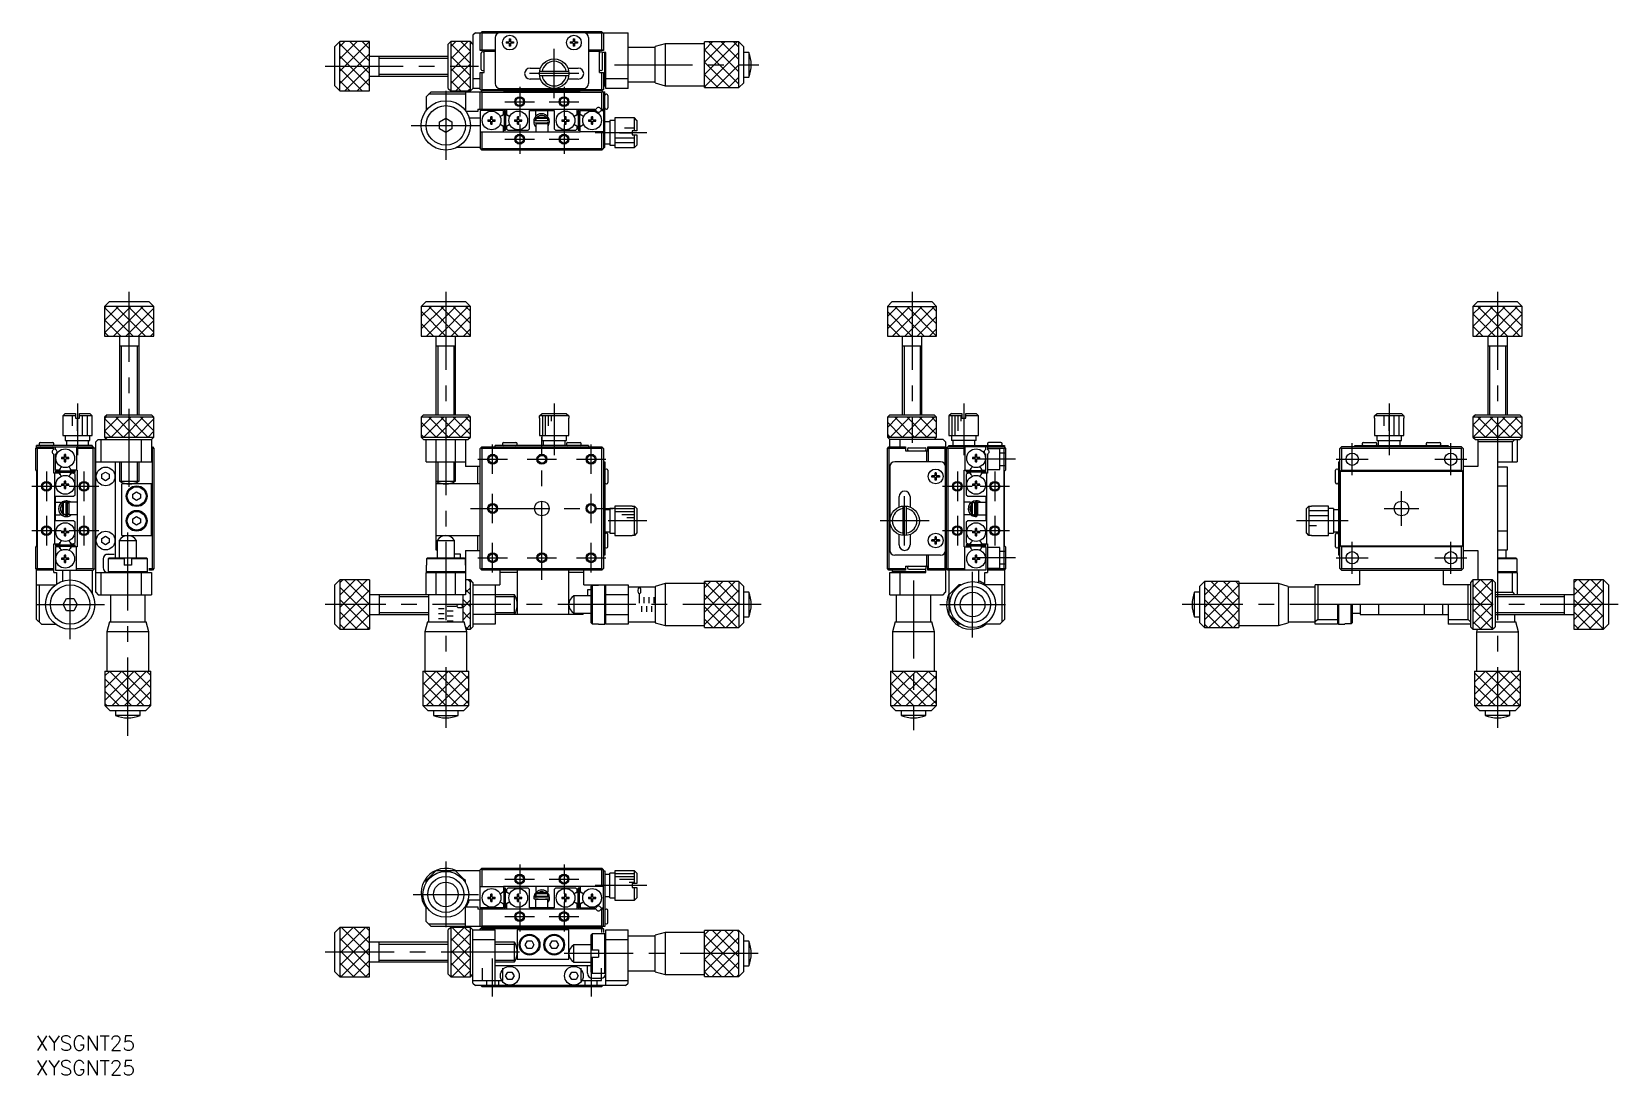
# Model space of a CAD drawing. Extents: x -1 to 321, y -8 to 204.
import ezdxf
from ezdxf.enums import TextEntityAlignment as Align

# ---------------------------------------------------------------- set-up
doc = ezdxf.new("R2010")
doc.units = 0
doc.header["$LTSCALE"] = 0.5
doc.linetypes.add('CENTER', pattern=[50.8, 31.75, -6.35, 6.35, -6.35])
doc.linetypes.add('DASHED', pattern=[19.05, 12.7, -6.35])
for name, color, linetype in [('MSM_CENTER', 1, 'CENTER'), ('MSM_CONTINUOUS', 7, 'CONTINUOUS'), ('MSM_DASHED', 4, 'DASHED'), ('MSM_NARROW', 5, 'CONTINUOUS'), ('MSM_PART_NUMBER', 7, 'CONTINUOUS')]:
    doc.layers.add(name, color=color, linetype=linetype)
doc.styles.get("Standard").update_dxf_attribs({"font": 'txt.shx', "height": 3, "bigfont": 'bigfont.shx'})

msp = doc.modelspace()

# ---------------------------------------------------------------- texts
at = {"layer": 'MSM_CONTINUOUS', "width": 0.86}
msp.add_text('0', height=1.2, dxfattribs=at).set_placement((122.556566, 89.745888), align=Align.CENTER)
msp.add_text('0', height=1.2, rotation=270, dxfattribs=at).set_placement((85.473851, 87.21547), align=Align.CENTER)

# ---------------------------------------------------------------- blocks, each defined once
blk = doc.blocks.new('*U8')
at = {"layer": 'MSM_PART_NUMBER'}
blk.add_text('XYSGNT25', height=3, dxfattribs=at).set_placement((0, -3))
blk = doc.blocks.new('*U9')
at = {"layer": 'MSM_PART_NUMBER'}
blk.add_text('XYSGNT25', height=3, dxfattribs=at).set_placement((0, -8))

# ---------------------------------------------------------------- linework, layer by layer
at = {"layer": 'MSM_CENTER'}
for p, q in [((105.25, 190.272036), (105.25, 200.272036)), ((58.75, 196.772036), (89.904393, 196.772036)), ((117.477713, 197.072036), (146.814913, 197.072036)), ((110.25, 195.272036), (100.25, 195.272036)), ((83.25, 191.772036), (83.25, 177.772036)), ((98.25, 192.572036), (98.25, 186.572036)), ((107.25, 192.572036), (107.25, 186.572036)), ((95.25, 189.572036), (101.25, 189.572036)), ((104.25, 189.572036), (110.25, 189.572036)), ((76.25, 184.772036), (90.25, 184.772036)), ((98.25, 184.972036), (98.25, 178.972036)), ((107.25, 184.972036), (107.25, 178.972036)), ((95.25, 181.972036), (101.25, 181.972036)), ((104.25, 181.972036), (110.25, 181.972036)), ((124.05, 183.272036), (113.55, 183.272036)), ((19, 111.402447), (19, 151.022036)), ((83.25, 151.022036), (83.25, 62.522036)), ((177.891175, 151.022036), (177.891175, 120.350584)), ((296.75, 151.022036), (296.75, 62.522036)), ((8.5, 128.322036), (8.5, 117.822036)), ((105.25, 128.322036), (105.25, 117.822036)), ((188.391175, 128.322036), (188.391175, 117.822036)), ((274.75, 128.322036), (274.75, 117.822036)), ((92.75, 114.022036), (92.75, 120.022036)), ((102.75, 92.522036), (102.75, 121.522036)), ((112.75, 114.022036), (112.75, 120.022036)), ((267.25, 113.772036), (267.25, 120.272036)), ((287.25, 113.772036), (287.25, 120.272036)), ((89.75, 117.022036), (95.75, 117.022036)), ((99.75, 117.022036), (105.75, 117.022036)), ((109.75, 117.022036), (115.75, 117.022036)), ((198.891175, 117.022036), (191.191175, 117.022036)), ((264, 117.022036), (270.5, 117.022036)), ((284, 117.022036), (290.5, 117.022036)), ((2.2, 114.522036), (2.2, 108.522036)), ((9.8, 114.522036), (9.8, 108.522036)), ((187.091175, 114.522036), (187.091175, 108.522036)), ((194.691175, 114.522036), (194.691175, 108.522036)), ((-0.8, 111.522036), (5.2, 111.522036)), ((6.8, 111.522036), (12.8, 111.522036)), ((92.75, 104.022036), (92.75, 110.022036)), ((112.75, 104.022036), (112.75, 110.022036)), ((176.391175, 99.522036), (176.391175, 109.522036)), ((184.091175, 111.522036), (190.091175, 111.522036)), ((191.691175, 111.522036), (197.691175, 111.522036)), ((277.25, 103.522036), (277.25, 110.522036)), ((88.25, 107.022036), (117.25, 107.022036)), ((273.75, 107.022036), (280.75, 107.022036)), ((2.2, 105.522036), (2.2, 99.522036)), ((9.8, 105.522036), (9.8, 99.522036)), ((124.05, 104.522036), (116.2, 104.522036)), ((181.391175, 104.522036), (171.391175, 104.522036)), ((187.091175, 105.522036), (187.091175, 99.522036)), ((194.691175, 105.522036), (194.691175, 99.522036)), ((266.45, 104.522036), (255.95, 104.522036)), ((-0.8, 102.522036), (5.2, 102.522036)), ((6.8, 102.522036), (12.8, 102.522036)), ((18.7, 60.902447), (18.7, 102.402646)), ((92.75, 94.022036), (92.75, 100.022036)), ((112.75, 94.022036), (112.75, 100.022036)), ((184.091175, 102.522036), (190.091175, 102.522036)), ((191.691175, 102.522036), (197.691175, 102.522036)), ((267.25, 93.772036), (267.25, 100.272036)), ((287.25, 93.772036), (287.25, 100.272036)), ((89.75, 97.022036), (95.75, 97.022036)), ((99.75, 97.022036), (105.75, 97.022036)), ((109.75, 97.022036), (115.75, 97.022036)), ((198.891175, 97.022036), (191.191175, 97.022036)), ((264, 97.022036), (270.5, 97.022036)), ((284, 97.022036), (290.5, 97.022036)), ((7, 80.522036), (7, 94.522036)), ((190.191175, 80.872036), (190.191175, 94.172036)), ((178.191175, 92.439409), (178.191175, 62.024813)), ((0, 87.522036), (14, 87.522036)), ((147.25, 87.522036), (58.75, 87.522036)), ((183.541175, 87.522036), (196.841175, 87.522036)), ((321.25, 87.522036), (232.75, 87.522036)), ((83.25, 35.35), (83.25, 22.05)), ((98.25, 34.8), (98.25, 28.8)), ((107.25, 34.8), (107.25, 28.8)), ((95.25, 31.8), (101.25, 31.8)), ((104.25, 31.8), (110.25, 31.8)), ((124.05, 30.5), (113.55, 30.5)), ((76.6, 28.7), (89.9, 28.7)), ((98.25, 27.2), (98.25, 21.2)), ((107.25, 27.2), (107.25, 21.2)), ((95.25, 24.2), (101.25, 24.2)), ((104.25, 24.2), (110.25, 24.2)), ((98.191558, 17), (58.75, 17)), ((146.691558, 16.7), (107.25, 16.7)), ((92.75, 8), (92.75, 15.7)), ((112.75, 15.7), (112.75, 8))]:
    msp.add_line(p, q, dxfattribs=at)
at = {"layer": 'MSM_CONTINUOUS'}
for p, q in [((89.25, 203.572036), (88.75, 203.072036)), ((88.75, 203.072036), (88.75, 192.272036)), ((89.25, 203.572036), (90.35, 203.572036)), ((90.25, 203.472036), (90.55, 203.772036)), ((90.25, 199.972036), (90.25, 203.472036)), ((90.4, 203.622036), (90.55, 203.472036)), ((114.95, 203.772036), (90.55, 203.772036)), ((90.55, 203.472036), (90.55, 200.072036)), ((93.81411, 203.472036), (90.55, 203.472036)), ((111.25, 203.572036), (94.25, 203.572036)), ((114.95, 203.472036), (111.68589, 203.472036)), ((114.95, 203.772036), (115.25, 203.472036)), ((114.95, 203.472036), (115.1, 203.622036)), ((114.95, 200.072036), (114.95, 203.472036)), ((115.15, 203.572036), (120.25, 203.572036)), ((115.25, 203.472036), (115.25, 199.972036)), ((120.25, 192.272036), (120.25, 203.572036)), ((61.75, 201.772036), (60.75, 200.772036)), ((60.75, 192.772036), (60.75, 200.772036)), ((61.75, 191.772036), (61.75, 201.772036)), ((67.75, 201.772036), (61.75, 201.772036)), ((67.75, 191.772036), (67.75, 201.772036)), ((84.25, 201.772036), (83.75, 201.272036)), ((83.75, 192.272036), (83.75, 201.272036)), ((84.25, 201.772036), (84.25, 191.772036)), ((88.25, 201.772036), (84.25, 201.772036)), ((88.75, 201.272036), (88.25, 201.772036)), ((88.25, 191.772036), (88.25, 201.772036)), ((90.25, 200.072036), (93.25, 200.072036)), ((91.05, 199.972036), (90.25, 199.972036)), ((90.8, 199.672036), (90.7, 199.672036)), ((91.05, 195.472036), (91.05, 199.972036)), ((93.25, 199.772036), (91.05, 199.772036)), ((93.25, 202.572036), (93.25, 193.272036)), ((95.5, 201.697036), (95.5, 201.447036)), ((95.5, 201.697036), (96.125, 201.697036)), ((96.125, 201.447036), (95.5, 201.447036)), ((96.125, 202.322036), (96.375, 202.322036)), ((96.125, 202.322036), (96.125, 201.697036)), ((96.125, 201.447036), (96.125, 200.822036)), ((96.375, 200.822036), (96.125, 200.822036)), ((96.375, 202.322036), (96.375, 201.697036)), ((96.375, 201.697036), (97, 201.697036)), ((97, 201.447036), (96.375, 201.447036)), ((96.375, 201.447036), (96.375, 200.822036)), ((97, 201.697036), (97, 201.447036)), ((108.5, 201.697036), (108.5, 201.447036)), ((108.5, 201.697036), (109.125, 201.697036)), ((109.125, 201.447036), (108.5, 201.447036)), ((109.125, 202.322036), (109.125, 201.697036)), ((109.125, 202.322036), (109.375, 202.322036)), ((109.125, 201.447036), (109.125, 200.822036)), ((109.375, 200.822036), (109.125, 200.822036)), ((109.375, 202.322036), (109.375, 201.697036)), ((109.375, 201.697036), (110, 201.697036)), ((109.375, 201.447036), (109.375, 200.822036)), ((110, 201.447036), (109.375, 201.447036)), ((110, 201.697036), (110, 201.447036)), ((112.25, 202.572036), (112.25, 193.272036)), ((112.25, 200.072036), (115.25, 200.072036)), ((114.45, 199.772036), (112.25, 199.772036)), ((115.25, 199.972036), (114.45, 199.972036)), ((114.45, 195.472036), (114.45, 199.972036)), ((114.8, 199.672036), (114.7, 199.672036)), ((125.75, 200.572036), (120.25, 200.572036)), ((127.75, 201.322036), (125.75, 200.772036)), ((125.75, 193.372036), (125.75, 200.772036)), ((135.75, 201.322036), (127.75, 201.322036)), ((127.75, 201.322036), (127.75, 192.822036)), ((135.75, 192.422036), (135.75, 201.722036)), ((142.75, 201.722036), (135.75, 201.722036)), ((142.75, 192.422036), (142.75, 201.722036)), ((143.75, 200.722036), (142.75, 201.722036)), ((143.75, 193.422036), (143.75, 200.722036)), ((83.75, 198.772036), (67.75, 198.772036)), ((69.714102, 194.772036), (69.714102, 198.772036)), ((90.45, 196.122036), (90.45, 199.422036)), ((114.5, 199.572036), (114.45, 199.572036)), ((115.75, 199.572036), (115, 199.572036)), ((115.05, 196.122036), (115.05, 199.422036)), ((115.55, 192.772036), (115.55, 199.572036)), ((115.75, 192.272036), (115.75, 199.572036)), ((144.75, 199.572036), (143.75, 199.572036)), ((144.75, 199.572036), (144.75, 194.572036)), ((67.75, 194.772036), (83.75, 194.772036)), ((88.75, 194.272036), (90.25, 194.272036)), ((90.25, 192.072036), (90.25, 195.472036)), ((90.25, 195.472036), (91.05, 195.472036)), ((90.55, 195.472036), (90.55, 192.072036)), ((90.7, 195.872036), (90.8, 195.872036)), ((100.35, 196.372036), (102.458943, 196.372036)), ((102.458943, 194.172036), (100.35, 194.172036)), ((108.223214, 195.672036), (102.276786, 195.672036)), ((102.276786, 194.872036), (108.223214, 194.872036)), ((108.041057, 196.372036), (110.15, 196.372036)), ((110.15, 194.172036), (108.041057, 194.172036)), ((114.45, 195.472036), (115.25, 195.472036)), ((114.7, 195.872036), (114.8, 195.872036)), ((114.95, 192.072036), (114.95, 195.472036)), ((115.25, 195.472036), (115.25, 192.072036)), ((115.75, 194.272036), (120.25, 194.272036)), ((120.25, 193.572036), (125.75, 193.572036)), ((125.75, 193.372036), (127.75, 192.822036)), ((142.75, 192.422036), (143.75, 193.422036)), ((143.75, 194.572036), (144.75, 194.572036)), ((60.75, 192.772036), (61.75, 191.772036)), ((61.75, 191.772036), (67.75, 191.772036)), ((79.25, 190.572036), (80.25, 191.572036)), ((79.25, 190.572036), (79.25, 187.772036)), ((87.25, 191.072036), (79.75, 191.072036)), ((80.25, 191.572036), (90.25, 191.572036)), ((83.75, 192.272036), (84.25, 191.772036)), ((84.25, 191.772036), (88.25, 191.772036)), ((87.25, 191.572036), (87.25, 187.772036)), ((88.25, 191.772036), (88.75, 192.272036)), ((90.25, 192.272036), (88.75, 192.272036)), ((90.55, 191.772036), (90.25, 192.072036)), ((90.25, 191.472036), (90.55, 191.772036)), ((90.25, 188.072036), (90.25, 191.572036)), ((90.55, 192.072036), (90.4, 191.922036)), ((90.4, 191.622036), (90.55, 191.472036)), ((90.55, 192.072036), (114.95, 192.072036)), ((114.95, 191.772036), (90.55, 191.772036)), ((114.95, 191.472036), (90.55, 191.472036)), ((90.55, 191.472036), (90.55, 188.072036)), ((94.25, 192.272036), (111.25, 192.272036)), ((95.15, 191.572036), (94.95, 191.772036)), ((110.35, 191.572036), (95.15, 191.572036)), ((110.55, 191.772036), (110.35, 191.572036)), ((115.25, 192.072036), (114.95, 191.772036)), ((115.1, 191.922036), (114.95, 192.072036)), ((114.95, 191.772036), (115.25, 191.472036)), ((114.95, 191.472036), (115.1, 191.622036)), ((114.95, 188.072036), (114.95, 191.472036)), ((115.25, 192.772036), (115.55, 192.772036)), ((115.25, 191.572036), (115.25, 180.072036)), ((115.25, 191.572036), (115.55, 191.572036)), ((115.55, 192.772036), (115.75, 192.972036)), ((115.55, 180.272036), (115.55, 191.572036)), ((120.25, 192.272036), (115.75, 192.272036)), ((115.9, 191.072036), (115.8, 191.072036)), ((116.15, 190.822036), (116.15, 188.322036)), ((127.75, 192.822036), (135.75, 192.822036)), ((135.75, 192.422036), (142.75, 192.422036)), ((89.75, 187.572036), (87.392463, 187.572036)), ((89.75, 188.072036), (95.55, 188.072036)), ((89.75, 188.072036), (89.75, 187.572036)), ((94.95, 187.772036), (90.25, 187.772036)), ((90.25, 187.772036), (90.25, 180.072036)), ((94.65475, 186.80304), (94.95, 186.973502)), ((94.95, 186.973502), (94.95, 187.772036)), ((95.1, 187.772036), (95.1, 183.772036)), ((95.4, 187.772036), (95.1, 187.772036)), ((95.4, 187.772036), (95.4, 183.772036)), ((95.55, 188.072036), (95.55, 186.973502)), ((109.95, 187.972036), (95.55, 187.972036)), ((95.55, 186.973502), (95.84525, 186.80304)), ((100.25, 184.072036), (100.25, 187.772036)), ((100.25, 187.772036), (105.25, 187.772036)), ((101.48, 187.772036), (101.48, 186.786823)), ((103.98, 186.717803), (103.98, 187.772036)), ((105.25, 187.772036), (105.25, 184.072036)), ((109.65475, 186.80304), (109.95, 186.973502)), ((109.95, 186.973502), (109.95, 188.072036)), ((109.95, 188.072036), (113.77303, 188.072036)), ((110.1, 187.772036), (110.1, 183.772036)), ((110.4, 187.772036), (110.1, 187.772036)), ((110.4, 187.772036), (110.4, 183.772036)), ((110.55, 186.973502), (110.55, 187.772036)), ((110.55, 187.772036), (113.77303, 187.772036)), ((110.84525, 186.80304), (110.55, 186.973502)), ((114.72697, 188.072036), (115.25, 188.072036)), ((114.72697, 187.772036), (115.25, 187.772036)), ((115.8, 188.072036), (115.9, 188.072036)), ((82, 185.493724), (83.25, 186.215412)), ((82, 184.050349), (82, 185.493724)), ((83.25, 183.328661), (82, 184.050349)), ((83.25, 186.215412), (84.5, 185.493724)), ((84.5, 184.050349), (83.25, 183.328661)), ((84.5, 185.493724), (84.5, 184.050349)), ((88.019696, 186.272036), (90.25, 186.272036)), ((91.8, 185.897036), (92.425, 185.897036)), ((91.8, 185.897036), (91.8, 185.647036)), ((91.8, 185.647036), (92.425, 185.647036)), ((92.425, 185.897036), (92.425, 186.522036)), ((92.675, 186.522036), (92.425, 186.522036)), ((92.425, 185.022036), (92.425, 185.647036)), ((92.425, 185.022036), (92.675, 185.022036)), ((92.675, 185.897036), (92.675, 186.522036)), ((92.675, 185.897036), (93.3, 185.897036)), ((92.675, 185.647036), (93.3, 185.647036)), ((92.675, 185.022036), (92.675, 185.647036)), ((93.3, 185.647036), (93.3, 185.897036)), ((94.95, 184.570571), (94.65475, 184.741033)), ((94.95, 183.372036), (94.95, 184.570571)), ((95.1, 183.772036), (95.4, 183.772036)), ((95.84525, 184.741033), (95.55, 184.570571)), ((95.55, 184.570571), (95.55, 184.072036)), ((95.55, 184.072036), (95.85, 183.772036)), ((95.85, 183.772036), (99.95, 183.772036)), ((97.2, 185.897036), (97.825, 185.897036)), ((97.2, 185.897036), (97.2, 185.647036)), ((97.2, 185.647036), (97.825, 185.647036)), ((97.825, 185.897036), (97.825, 186.522036)), ((98.075, 186.522036), (97.825, 186.522036)), ((97.825, 185.022036), (97.825, 185.647036)), ((97.825, 185.022036), (98.075, 185.022036)), ((98.075, 185.897036), (98.075, 186.522036)), ((98.075, 185.897036), (98.7, 185.897036)), ((98.075, 185.647036), (98.7, 185.647036)), ((98.075, 185.022036), (98.075, 185.647036)), ((98.7, 185.647036), (98.7, 185.897036)), ((99.95, 183.772036), (100.25, 184.072036)), ((101.116495, 185.576209), (101.103629, 185.471403)), ((101.103629, 185.471403), (101.153333, 185.378074)), ((101.186733, 185.654491), (101.116495, 185.576209)), ((101.153333, 185.378074), (101.244923, 185.330028)), ((101.285889, 185.682432), (101.186733, 185.654491)), ((101.389567, 185.688301), (101.285889, 185.682432)), ((104.090511, 185.673656), (101.310856, 185.673656)), ((101.499837, 185.691871), (101.389567, 185.688301)), ((101.45986, 185.690736), (101.496038, 185.870402)), ((101.499871, 185.808329), (101.476179, 185.788594)), ((101.496038, 185.870402), (101.549766, 186.02439)), ((101.55, 185.872036), (101.5, 185.872036)), ((101.5, 185.872036), (101.5, 185.672036)), ((104, 185.672036), (101.5, 185.672036)), ((101.5, 185.672036), (101.507129, 185.664908)), ((101.73803, 185.310067), (101.5, 185.072036)), ((104, 185.072036), (101.5, 185.072036)), ((101.5, 185.072036), (101.5, 183.372036)), ((101.537221, 185.951763), (101.523862, 185.957928)), ((101.595298, 185.167456), (101.529586, 185.314093)), ((101.55, 185.944137), (101.537221, 185.951763)), ((101.549729, 185.994708), (101.537445, 185.994413)), ((101.543285, 186.008752), (101.55, 186.002036)), ((101.760051, 186.372036), (101.55, 186.172036)), ((103.95, 186.172036), (101.55, 186.172036)), ((101.55, 186.172036), (101.55, 185.872036)), ((101.610845, 185.182889), (101.596922, 185.312658)), ((103.73995, 186.372036), (101.760051, 186.372036)), ((103.95, 186.172036), (103.73995, 186.372036)), ((104, 185.072036), (103.760272, 185.311764)), ((103.95, 185.872036), (103.95, 186.172036)), ((104, 185.872036), (103.95, 185.872036)), ((103.996161, 185.668198), (104, 185.672036)), ((104, 185.672036), (104, 185.872036)), ((104, 183.372036), (104, 185.072036)), ((104.00677, 184.686813), (104, 184.690224)), ((104.000019, 184.61081), (104.036848, 184.664328)), ((104.044937, 184.668253), (104.000041, 184.679558)), ((104.080248, 185.685001), (104.000235, 185.688748)), ((104.013144, 184.683705), (104.00677, 184.686813)), ((104.019099, 184.680911), (104.013144, 184.683705)), ((104.024611, 184.678444), (104.019099, 184.680911)), ((104.029659, 184.676312), (104.024611, 184.678444)), ((104.034224, 184.674524), (104.029659, 184.676312)), ((104.038288, 184.673086), (104.034224, 184.674524)), ((104.041836, 184.672003), (104.038288, 184.673086)), ((104.044088, 184.671441), (104.041836, 184.672003)), ((104.046054, 184.671072), (104.044088, 184.671441)), ((104.04773, 184.670895), (104.046054, 184.671072)), ((104.049113, 184.670911), (104.04773, 184.670895)), ((104.0502, 184.671121), (104.049113, 184.670911)), ((104.050988, 184.671524), (104.0502, 184.671121)), ((104.051477, 184.672119), (104.050988, 184.671524)), ((104.051388, 184.67196), (104.067745, 184.699081)), ((104.051665, 184.672904), (104.051477, 184.672119)), ((104.067745, 184.699081), (104.083598, 184.728508)), ((104.203445, 185.660626), (104.080248, 185.685001)), ((104.083598, 184.728508), (104.097962, 184.758682)), ((104.095332, 185.309475), (104.089199, 185.322519)), ((104.108462, 185.27875), (104.095332, 185.309475)), ((104.097962, 184.758682), (104.110801, 184.789527)), ((104.120041, 185.247418), (104.108462, 185.27875)), ((104.109958, 184.787192), (104.298735, 185.476847)), ((104.110801, 184.789527), (104.122083, 184.820966)), ((104.130043, 185.215554), (104.120041, 185.247418)), ((104.122083, 184.820966), (104.131781, 184.852922)), ((104.138442, 185.183237), (104.130043, 185.215554)), ((104.131781, 184.852922), (104.139871, 184.885316)), ((104.145219, 185.150547), (104.138442, 185.183237)), ((104.139871, 184.885316), (104.146334, 184.918068)), ((104.150356, 185.117563), (104.145219, 185.150547)), ((104.146334, 184.918068), (104.151155, 184.951098)), ((104.153841, 185.084368), (104.150356, 185.117563)), ((104.151155, 184.951098), (104.154322, 184.984325)), ((104.155667, 185.051042), (104.153841, 185.084368)), ((104.154322, 184.984325), (104.155827, 185.017667)), ((104.155827, 185.017667), (104.155667, 185.051042)), ((104.180552, 185.336597), (104.263561, 185.395477)), ((104.276997, 185.591458), (104.203445, 185.660626)), ((104.263561, 185.395477), (104.300329, 185.492282)), ((104.300329, 185.492282), (104.276997, 185.591458)), ((105.25, 184.072036), (105.55, 183.772036)), ((105.55, 183.772036), (109.65, 183.772036)), ((106.8, 185.897036), (107.425, 185.897036)), ((106.8, 185.897036), (106.8, 185.647036)), ((106.8, 185.647036), (107.425, 185.647036)), ((107.425, 185.897036), (107.425, 186.522036)), ((107.675, 186.522036), (107.425, 186.522036)), ((107.425, 185.022036), (107.425, 185.647036)), ((107.425, 185.022036), (107.675, 185.022036)), ((107.675, 185.897036), (107.675, 186.522036)), ((107.675, 185.897036), (108.3, 185.897036)), ((107.675, 185.647036), (108.3, 185.647036)), ((107.675, 185.022036), (107.675, 185.647036)), ((108.3, 185.647036), (108.3, 185.897036)), ((109.65, 183.772036), (109.95, 184.072036)), ((109.95, 184.570571), (109.65475, 184.741033)), ((109.95, 184.072036), (109.95, 184.570571)), ((110.1, 183.772036), (110.4, 183.772036)), ((110.55, 184.570571), (110.84525, 184.741033)), ((110.55, 183.372036), (110.55, 184.570571)), ((112.2, 185.897036), (112.2, 185.647036)), ((112.2, 185.897036), (112.825, 185.897036)), ((112.2, 185.647036), (112.825, 185.647036)), ((113.075, 186.522036), (112.825, 186.522036)), ((112.825, 185.897036), (112.825, 186.522036)), ((112.825, 185.022036), (112.825, 185.647036)), ((112.825, 185.022036), (113.075, 185.022036)), ((113.075, 185.897036), (113.075, 186.522036)), ((113.075, 185.897036), (113.7, 185.897036)), ((113.075, 185.022036), (113.075, 185.647036)), ((113.075, 185.647036), (113.7, 185.647036)), ((113.7, 185.647036), (113.7, 185.897036)), ((116.55, 185.522036), (115.55, 185.522036)), ((117.55, 185.772036), (116.55, 185.772036)), ((116.55, 185.772036), (116.55, 180.772036)), ((117.55, 186.272036), (117.55, 180.272036)), ((121.55, 186.272036), (117.55, 186.272036)), ((122.05, 183.672036), (121.05, 183.672036)), ((121.05, 183.672036), (121.05, 182.872036)), ((122.05, 185.772036), (121.55, 186.272036)), ((121.55, 183.672036), (121.55, 186.272036)), ((122.05, 185.772036), (122.05, 183.672036)), ((90.25, 183.472036), (94.95, 183.472036)), ((90.55, 183.472036), (90.55, 180.072036)), ((110.55, 183.372036), (94.95, 183.372036)), ((115.25, 183.472036), (110.55, 183.472036)), ((114.95, 180.072036), (114.95, 183.472036)), ((115.55, 181.022036), (116.55, 181.022036)), ((116.55, 180.772036), (117.55, 180.772036)), ((121.05, 182.872036), (122.05, 182.872036)), ((121.55, 180.272036), (121.55, 182.872036)), ((121.55, 180.272036), (122.05, 180.772036)), ((122.05, 182.872036), (122.05, 180.772036)), ((90.25, 180.272036), (85.42945, 180.272036)), ((90.55, 179.772036), (90.25, 180.072036)), ((90.55, 180.072036), (90.4, 179.922036)), ((90.55, 180.072036), (114.95, 180.072036)), ((114.95, 179.772036), (90.55, 179.772036)), ((115.25, 180.072036), (114.95, 179.772036)), ((115.1, 179.922036), (114.95, 180.072036)), ((115.55, 180.272036), (115.25, 180.272036)), ((117.55, 180.272036), (121.55, 180.272036)), ((15, 149.022036), (14, 148.022036)), ((15, 149.022036), (23, 149.022036)), ((24, 148.022036), (23, 149.022036)), ((79.25, 149.022036), (78.25, 148.022036)), ((79.25, 149.022036), (87.25, 149.022036)), ((88.25, 148.022036), (87.25, 149.022036)), ((173.891175, 149.022036), (172.891175, 148.022036)), ((173.891175, 149.022036), (181.891175, 149.022036)), ((182.891175, 148.022036), (181.891175, 149.022036)), ((292.75, 149.022036), (291.75, 148.022036)), ((292.75, 149.022036), (300.75, 149.022036)), ((301.75, 148.022036), (300.75, 149.022036)), ((24, 148.022036), (14, 148.022036)), ((14, 148.022036), (14, 142.022036)), ((23.775082, 148.022036), (24, 147.797119)), ((24, 142.022036), (24, 148.022036)), ((88.25, 148.022036), (78.25, 148.022036)), ((78.25, 148.022036), (78.25, 142.022036)), ((88.25, 142.022036), (88.25, 148.022036)), ((172.891175, 148.022036), (172.891175, 142.022036)), ((172.891175, 148.022036), (182.891175, 148.022036)), ((182.891175, 142.022036), (182.891175, 148.022036)), ((301.75, 148.022036), (291.75, 148.022036)), ((291.75, 148.022036), (291.75, 142.022036)), ((301.75, 142.022036), (301.75, 148.022036)), ((14, 142.022036), (24, 142.022036)), ((17, 142.022036), (17, 126.022036)), ((21, 126.022036), (21, 142.022036)), ((78.25, 142.022036), (88.25, 142.022036)), ((81.25, 142.022036), (81.25, 126.022055)), ((85.25, 126.022055), (85.25, 142.022036)), ((172.891175, 142.022036), (182.891175, 142.022036)), ((175.891175, 142.022036), (175.891175, 126.022036)), ((179.891175, 126.022036), (179.891175, 142.022036)), ((291.75, 142.022036), (301.75, 142.022036)), ((294.75, 142.022036), (294.75, 126.022055)), ((298.75, 126.022055), (298.75, 142.022036)), ((17, 140.057934), (21, 140.057934)), ((81.25, 140.057934), (85.25, 140.057934)), ((175.891175, 140.057934), (179.891175, 140.057934)), ((294.75, 140.057934), (298.75, 140.057934)), ((6, 126.322036), (5.5, 125.822036)), ((5.5, 125.822036), (5.5, 121.822036)), ((8.1, 125.822036), (5.5, 125.822036)), ((6, 126.322036), (8.1, 126.322036)), ((8.1, 126.322036), (8.1, 125.322036)), ((8.9, 126.322036), (11, 126.322036)), ((8.9, 125.322036), (8.9, 126.322036)), ((11.5, 125.822036), (8.9, 125.822036)), ((11.5, 125.822036), (11, 126.322036)), ((11.5, 121.822036), (11.5, 125.822036)), ((14.5, 126.022036), (14, 125.522036)), ((14.5, 126.022036), (23.5, 126.022036)), ((24, 125.522036), (23.5, 126.022036)), ((78.75, 126.022036), (78.25, 125.522036)), ((78.75, 126.022036), (87.75, 126.022036)), ((88.25, 125.522036), (87.75, 126.022036)), ((102.276786, 125.822036), (102.782207, 126.322036)), ((108.223213, 125.822036), (102.276786, 125.822036)), ((102.276786, 125.322036), (102.276786, 125.822036)), ((102.782207, 126.322036), (107.717792, 126.322036)), ((105.25, 125.822036), (105.25, 125.772036)), ((107.717792, 126.322036), (108.223213, 125.822036)), ((108.223213, 125.822036), (108.223213, 125.322036)), ((173.391175, 126.022036), (172.891175, 125.522036)), ((173.391175, 126.022036), (182.391175, 126.022036)), ((182.891175, 125.522036), (182.391175, 126.022036)), ((185.891175, 126.322036), (185.391175, 125.822036)), ((187.991175, 125.822036), (185.391175, 125.822036)), ((185.391175, 125.822036), (185.391175, 121.822036)), ((185.891175, 126.322036), (187.991175, 126.322036)), ((187.991175, 126.322036), (187.991175, 125.322036)), ((188.791175, 126.322036), (190.891175, 126.322036)), ((188.791175, 125.322036), (188.791175, 126.322036)), ((191.391175, 125.822036), (188.791175, 125.822036)), ((191.391175, 125.822036), (190.891175, 126.322036)), ((191.391175, 121.822036), (191.391175, 125.822036)), ((271.776786, 125.822036), (272.282207, 126.322036)), ((277.723213, 125.822036), (271.776786, 125.822036)), ((271.776786, 125.322036), (271.776786, 125.822036)), ((272.282207, 126.322036), (277.217792, 126.322036)), ((277.217792, 126.322036), (277.723213, 125.822036)), ((277.723213, 125.822036), (277.723213, 125.322036)), ((292.25, 126.022036), (291.75, 125.522036)), ((292.25, 126.022036), (301.25, 126.022036)), ((301.75, 125.522036), (301.25, 126.022036)), ((8.1, 125.322036), (8.9, 125.322036)), ((14, 125.522036), (14, 121.522036)), ((24, 125.522036), (14, 125.522036)), ((24, 121.522036), (24, 125.522036)), ((88.25, 125.522036), (78.25, 125.522036)), ((78.25, 125.522036), (78.25, 121.522036)), ((88.25, 121.522036), (88.25, 125.522036)), ((102.25, 125.322036), (102.276786, 125.322036)), ((102.25, 125.322036), (102.25, 121.822036)), ((108.223213, 125.322036), (108.25, 125.322036)), ((108.25, 121.822036), (108.25, 125.322036)), ((172.891175, 125.522036), (172.891175, 121.522036)), ((182.891175, 125.522036), (172.891175, 125.522036)), ((182.891175, 121.522036), (182.891175, 125.522036)), ((187.991175, 125.322036), (188.791175, 125.322036)), ((271.75, 125.322036), (271.75, 121.822036)), ((271.75, 125.322036), (271.776786, 125.322036)), ((277.723213, 125.322036), (277.75, 125.322036)), ((277.75, 121.822036), (277.75, 125.322036)), ((291.75, 125.522036), (291.75, 121.522036)), ((301.75, 125.522036), (291.75, 125.522036)), ((301.75, 121.522036), (301.75, 125.522036)), ((0, 119.222036), (0.3, 119.522036)), ((0, 114.822036), (0, 119.222036)), ((0.3, 119.222036), (0.15, 119.372036)), ((0.2, 119.522036), (0.2, 119.822036)), ((11.5, 119.822036), (0.2, 119.822036)), ((0.2, 119.522036), (11.7, 119.522036)), ((0.3, 119.222036), (0.3, 94.822036)), ((3.7, 119.222036), (0.3, 119.222036)), ((0.7, 120.172036), (0.7, 120.072036)), ((0.95, 120.422036), (3.45, 120.422036)), ((3.7, 120.072036), (3.7, 120.172036)), ((3.7, 118.999006), (3.7, 119.522036)), ((4, 118.999006), (4, 119.522036)), ((5.5, 121.822036), (11.5, 121.822036)), ((6, 121.822036), (6, 120.822036)), ((6, 120.822036), (11, 120.822036)), ((6.25, 120.822036), (6.25, 119.822036)), ((8.3, 119.522036), (8.3, 114.822036)), ((11.7, 119.222036), (8.3, 119.222036)), ((10.75, 119.822036), (10.75, 120.822036)), ((11, 120.822036), (11, 121.822036)), ((11.5, 119.822036), (11.5, 119.522036)), ((11.7, 119.522036), (12, 119.222036)), ((11.85, 119.372036), (11.7, 119.222036)), ((11.7, 94.822036), (11.7, 119.222036)), ((12, 119.222036), (12.2, 119.422036)), ((12, 119.222036), (12, 94.822036)), ((12.2, 119.322036), (12.15, 119.372036)), ((12.7, 121.022036), (12.2, 120.522036)), ((12.2, 90.022036), (12.2, 120.522036)), ((12.7, 121.022036), (23.5, 121.022036)), ((13.2, 121.022036), (13.2, 116.522036)), ((14, 121.522036), (24, 121.522036)), ((14, 121.522036), (14.5, 121.022036)), ((21.5, 116.522036), (21.5, 121.022036)), ((23.5, 121.022036), (24, 121.522036)), ((23.5, 121.022036), (23.5, 116.522036)), ((23.5, 119.522036), (23.7, 119.522036)), ((23.7, 119.222036), (23.5, 119.222036)), ((23.7, 119.522036), (24, 119.222036)), ((23.85, 119.372036), (23.7, 119.222036)), ((23.7, 94.822036), (23.7, 119.222036)), ((24, 119.222036), (24, 94.822036)), ((78.25, 121.522036), (88.25, 121.522036)), ((78.25, 121.522036), (78.75, 121.022036)), ((78.75, 121.022036), (87.75, 121.022036)), ((79.25, 116.522036), (79.25, 121.022036)), ((81.25, 121.022036), (81.25, 98.622036)), ((85.25, 112.557934), (85.25, 121.022036)), ((87.25, 121.022036), (87.25, 115.522036)), ((87.75, 121.022036), (88.25, 121.522036)), ((90.55, 119.522036), (90.25, 119.222036)), ((90.25, 94.822036), (90.25, 119.222036)), ((90.55, 119.222036), (90.4, 119.372036)), ((90.55, 119.522036), (114.95, 119.522036)), ((90.55, 119.222036), (90.55, 94.822036)), ((114.95, 119.222036), (90.55, 119.222036)), ((93.25, 119.522036), (93.25, 119.822036)), ((112.25, 119.822036), (93.25, 119.822036)), ((94.75, 120.172036), (94.75, 120.072036)), ((95, 120.422036), (97.5, 120.422036)), ((97.75, 120.072036), (97.75, 120.172036)), ((102.25, 121.822036), (108.25, 121.822036)), ((102.75, 121.822036), (102.75, 120.822036)), ((102.75, 120.822036), (107.75, 120.822036)), ((103, 120.822036), (103, 119.822036)), ((107.5, 119.822036), (107.5, 120.822036)), ((107.75, 120.822036), (107.75, 121.822036)), ((107.75, 120.172036), (107.75, 120.072036)), ((108, 120.422036), (110.5, 120.422036)), ((110.75, 120.072036), (110.75, 120.172036)), ((112.25, 119.822036), (112.25, 119.522036)), ((115.25, 119.222036), (114.95, 119.522036)), ((114.95, 119.222036), (115.1, 119.372036)), ((114.95, 94.822036), (114.95, 119.222036)), ((115.25, 119.222036), (115.25, 94.822036)), ((172.891175, 121.522036), (173.391175, 121.022036)), ((172.891175, 121.522036), (182.891175, 121.522036)), ((172.891175, 119.222036), (173.191175, 119.522036)), ((172.891175, 94.822036), (172.891175, 119.222036)), ((173.191175, 119.222036), (173.041175, 119.372036)), ((173.191175, 119.522036), (176.591175, 119.522036)), ((173.191175, 119.222036), (173.191175, 94.822036)), ((176.591175, 119.222036), (173.191175, 119.222036)), ((173.391175, 119.522036), (173.391175, 121.022036)), ((184.191175, 121.022036), (173.391175, 121.022036)), ((175.391175, 121.022036), (175.391175, 119.522036)), ((176.591175, 119.522036), (176.591175, 118.722036)), ((177.241175, 119.322036), (180.541175, 119.322036)), ((181.091175, 119.522036), (184.591175, 119.522036)), ((181.091175, 118.722036), (181.091175, 119.522036)), ((181.191175, 119.522036), (181.191175, 116.522036)), ((184.591175, 119.222036), (181.191175, 119.222036)), ((182.391175, 121.022036), (182.891175, 121.522036)), ((184.691175, 120.522036), (184.191175, 121.022036)), ((184.591175, 119.522036), (184.891175, 119.222036)), ((184.741175, 119.372036), (184.591175, 119.222036)), ((184.591175, 115.957926), (184.591175, 119.222036)), ((184.691175, 120.522036), (184.691175, 119.422036)), ((184.891175, 119.222036), (185.191175, 119.522036)), ((184.891175, 94.822036), (184.891175, 119.222036)), ((185.191175, 119.222036), (185.041175, 119.372036)), ((196.691175, 119.522036), (185.191175, 119.522036)), ((185.191175, 119.222036), (185.191175, 94.822036)), ((188.591175, 119.222036), (185.191175, 119.222036)), ((185.391175, 121.822036), (191.391175, 121.822036)), ((185.391175, 119.522036), (185.391175, 119.822036)), ((185.391175, 119.822036), (196.691175, 119.822036)), ((185.891175, 121.822036), (185.891175, 120.822036)), ((190.891175, 120.822036), (185.891175, 120.822036)), ((186.141175, 120.822036), (186.141175, 119.822036)), ((188.591175, 119.522036), (188.591175, 114.822036)), ((190.641175, 119.822036), (190.641175, 120.822036)), ((190.891175, 120.822036), (190.891175, 121.822036)), ((192.891175, 118.999006), (192.891175, 119.522036)), ((193.191175, 120.172036), (193.191175, 120.072036)), ((193.191175, 119.522036), (193.191175, 118.999006)), ((196.591175, 119.222036), (193.191175, 119.222036)), ((195.941175, 120.422036), (193.441175, 120.422036)), ((196.191175, 120.072036), (196.191175, 120.172036)), ((196.591175, 119.522036), (196.891175, 119.222036)), ((196.741175, 119.372036), (196.591175, 119.222036)), ((196.591175, 94.822036), (196.591175, 119.222036)), ((196.691175, 119.822036), (196.691175, 119.522036)), ((196.891175, 119.222036), (196.891175, 114.822036)), ((265.05, 119.522036), (264.75, 119.222036)), ((264.75, 94.822036), (264.75, 119.222036)), ((265.05, 119.222036), (264.9, 119.372036)), ((289.45, 119.522036), (265.05, 119.522036)), ((289.45, 119.222036), (265.05, 119.222036)), ((265.05, 119.222036), (265.05, 114.822036)), ((267.75, 119.522036), (267.75, 119.822036)), ((267.75, 119.822036), (286.75, 119.822036)), ((269.25, 120.172036), (269.25, 120.072036)), ((269.5, 120.422036), (272, 120.422036)), ((271.75, 121.822036), (277.75, 121.822036)), ((272.25, 121.822036), (272.25, 120.822036)), ((272.25, 120.822036), (277.25, 120.822036)), ((272.25, 120.072036), (272.25, 120.172036)), ((272.5, 120.822036), (272.5, 119.822036)), ((277, 119.822036), (277, 120.822036)), ((277.25, 120.822036), (277.25, 121.822036)), ((282.25, 120.172036), (282.25, 120.072036)), ((282.5, 120.422036), (285, 120.422036)), ((285.25, 120.072036), (285.25, 120.172036)), ((286.75, 119.822036), (286.75, 119.522036)), ((289.75, 119.222036), (289.45, 119.522036)), ((289.6, 119.372036), (289.45, 119.222036)), ((289.45, 114.822036), (289.45, 119.222036)), ((289.75, 119.222036), (289.75, 94.822036)), ((291.75, 121.547119), (291.775082, 121.522036)), ((291.75, 121.522036), (301.75, 121.522036)), ((291.75, 121.522036), (292.25, 121.022036)), ((292.25, 121.022036), (301.25, 121.022036)), ((292.75, 121.022036), (292.75, 115.522036)), ((299.75, 120.522036), (292.75, 120.522036)), ((300.25, 121.022036), (299.75, 120.522036)), ((299.75, 116.522036), (299.75, 120.522036)), ((300.75, 121.022036), (300.75, 116.522036)), ((301.25, 121.022036), (301.75, 121.522036)), ((3.7, 114.222036), (3.7, 118.045066)), ((4, 114.822036), (4, 118.045066)), ((5.875, 117.347036), (5.25, 117.347036)), ((5.25, 117.347036), (5.25, 117.097036)), ((5.875, 117.097036), (5.25, 117.097036)), ((5.875, 117.347036), (5.875, 117.972036)), ((6.125, 117.972036), (5.875, 117.972036)), ((5.875, 116.472036), (5.875, 117.097036)), ((5.875, 116.472036), (6.125, 116.472036)), ((6.125, 117.347036), (6.125, 117.972036)), ((6.75, 117.347036), (6.125, 117.347036)), ((6.125, 116.472036), (6.125, 117.097036)), ((6.75, 117.097036), (6.125, 117.097036)), ((6.75, 117.097036), (6.75, 117.347036)), ((12.2, 116.522036), (23.5, 116.522036)), ((16.2, 97.022036), (16.2, 116.522036)), ((17, 116.522036), (17, 112.557934)), ((21, 112.557934), (21, 116.522036)), ((79.25, 116.522036), (87.25, 116.522036)), ((115.25, 116.522036), (115.55, 116.522036)), ((115.55, 116.522036), (115.55, 97.522036)), ((183.691175, 116.522036), (174.391175, 116.522036)), ((176.591175, 118.722036), (181.091175, 118.722036)), ((176.991175, 119.072036), (176.991175, 118.972036)), ((180.791175, 118.972036), (180.791175, 119.072036)), ((180.891175, 116.522036), (180.891175, 118.722036)), ((190.141175, 117.347036), (190.141175, 117.097036)), ((190.766175, 117.347036), (190.141175, 117.347036)), ((190.766175, 117.097036), (190.141175, 117.097036)), ((190.766175, 117.347036), (190.766175, 117.972036)), ((191.016175, 117.972036), (190.766175, 117.972036)), ((190.766175, 116.472036), (190.766175, 117.097036)), ((190.766175, 116.472036), (191.016175, 116.472036)), ((191.016175, 117.347036), (191.016175, 117.972036)), ((191.641175, 117.347036), (191.016175, 117.347036)), ((191.641175, 117.097036), (191.016175, 117.097036)), ((191.016175, 116.472036), (191.016175, 117.097036)), ((191.641175, 117.097036), (191.641175, 117.347036)), ((192.891175, 114.822036), (192.891175, 118.045066)), ((193.191175, 118.045066), (193.191175, 114.222036)), ((264.45, 116.522036), (264.75, 116.522036)), ((264.45, 116.522036), (264.45, 97.522036)), ((296.75, 116.522036), (296.75, 94.022036)), ((296.75, 116.522036), (300.75, 116.522036)), ((0, 114.822036), (0.2, 114.622036)), ((0.2, 114.622036), (0.2, 99.422036)), ((4.798534, 114.222036), (3.7, 114.222036)), ((3.8, 114.222036), (3.8, 99.822036)), ((4.798534, 114.822036), (4, 114.822036)), ((4, 114.672036), (8, 114.672036)), ((4, 114.672036), (4, 114.372036)), ((4, 114.372036), (8, 114.372036)), ((4.968996, 115.117286), (4.798534, 114.822036)), ((4.968996, 113.926786), (4.798534, 114.222036)), ((7.201465, 114.822036), (7.031003, 115.117286)), ((7.201465, 114.222036), (7.031003, 113.926786)), ((8.4, 114.822036), (7.201465, 114.822036)), ((7.7, 114.222036), (7.201465, 114.222036)), ((8, 113.922036), (7.7, 114.222036)), ((8, 114.372036), (8, 114.672036)), ((8, 109.822036), (8, 113.922036)), ((8.4, 114.822036), (8.4, 99.222036)), ((13.45, 113.955049), (14.2, 114.388061)), ((13.45, 113.089023), (13.45, 113.955049)), ((14.2, 112.656011), (13.45, 113.089023)), ((14.2, 114.388061), (14.95, 113.955049)), ((14.95, 113.089023), (14.2, 112.656011)), ((14.95, 113.955049), (14.95, 113.089023)), ((90.25, 115.522036), (87.25, 115.522036)), ((89.75, 112.022036), (89.75, 115.522036)), ((115.9, 115.022036), (115.8, 115.022036)), ((116.15, 114.772036), (116.15, 112.272036)), ((173.391175, 115.522036), (173.391175, 98.522036)), ((182.566175, 113.647036), (181.941175, 113.647036)), ((181.941175, 113.397036), (181.941175, 113.647036)), ((182.566175, 113.397036), (181.941175, 113.397036)), ((182.566175, 113.647036), (182.566175, 114.272036)), ((182.816175, 114.272036), (182.566175, 114.272036)), ((182.566175, 112.772036), (182.566175, 113.397036)), ((182.816175, 112.772036), (182.566175, 112.772036)), ((182.816175, 114.272036), (182.816175, 113.647036)), ((183.441175, 113.647036), (182.816175, 113.647036)), ((183.441175, 113.397036), (182.816175, 113.397036)), ((182.816175, 113.397036), (182.816175, 112.772036)), ((183.441175, 113.647036), (183.441175, 113.397036)), ((184.691175, 98.522036), (184.691175, 115.522036)), ((188.491175, 99.222036), (188.491175, 114.822036)), ((188.491175, 114.822036), (189.689709, 114.822036)), ((192.891175, 114.672036), (188.891175, 114.672036)), ((188.891175, 114.672036), (188.891175, 114.372036)), ((192.891175, 114.372036), (188.891175, 114.372036)), ((189.191175, 114.222036), (188.891175, 113.922036)), ((188.891175, 113.922036), (188.891175, 109.822036)), ((189.689709, 114.222036), (189.191175, 114.222036)), ((189.641175, 114.672038), (189.710163, 114.672038)), ((189.689709, 114.822036), (189.860172, 115.117286)), ((189.860172, 113.926786), (189.689709, 114.222036)), ((191.922178, 115.117286), (192.092641, 114.822036)), ((192.092641, 114.222036), (191.922178, 113.926786)), ((192.072187, 114.672038), (192.141175, 114.672038)), ((192.092641, 114.822036), (192.891175, 114.822036)), ((193.191175, 114.222036), (192.092641, 114.222036)), ((192.891175, 114.372036), (192.891175, 114.672036)), ((193.091175, 99.822036), (193.091175, 114.222036)), ((196.691175, 114.622036), (196.891175, 114.822036)), ((196.691175, 99.422036), (196.691175, 114.622036)), ((263.85, 112.272036), (263.85, 114.772036)), ((264.2, 115.022036), (264.1, 115.022036)), ((264.85, 114.622036), (265.05, 114.822036)), ((264.85, 99.422036), (264.85, 114.622036)), ((264.85, 114.622036), (289.65, 114.622036)), ((265.05, 114.822036), (289.45, 114.822036)), ((289.45, 114.822036), (289.65, 114.622036)), ((289.65, 114.622036), (289.65, 99.422036)), ((292.75, 115.522036), (289.75, 115.522036)), ((298.75, 115.422036), (296.75, 115.422036)), ((298.75, 98.622036), (298.75, 115.422036)), ((4, 104.522036), (4, 109.522036)), ((4, 109.522036), (7.7, 109.522036)), ((5.25, 111.947036), (5.25, 111.697036)), ((5.875, 111.947036), (5.25, 111.947036)), ((5.875, 111.697036), (5.25, 111.697036)), ((5.875, 111.947036), (5.875, 112.572036)), ((6.125, 112.572036), (5.875, 112.572036)), ((5.875, 111.072036), (5.875, 111.697036)), ((5.875, 111.072036), (6.125, 111.072036)), ((6.125, 111.947036), (6.125, 112.572036)), ((6.75, 111.947036), (6.125, 111.947036)), ((6.75, 111.697036), (6.125, 111.697036)), ((6.125, 111.072036), (6.125, 111.697036)), ((6.75, 111.697036), (6.75, 111.947036)), ((7.7, 109.522036), (8, 109.822036)), ((17, 112.557934), (21, 112.557934)), ((17.5, 101.522036), (17.5, 112.022036)), ((23.5, 112.022036), (17.5, 112.022036)), ((19.75, 109.955049), (20.5, 110.388061)), ((19.75, 109.089023), (19.75, 109.955049)), ((20.5, 110.388061), (21.25, 109.955049)), ((21.25, 109.955049), (21.25, 109.089023)), ((23.5, 101.522036), (23.5, 112.022036)), ((81.249995, 112.557934), (85.250005, 112.557934)), ((90.25, 112.022036), (81.25, 112.022036)), ((115.8, 112.022036), (115.9, 112.022036)), ((188.891175, 109.822036), (189.191175, 109.522036)), ((189.191175, 109.522036), (192.891175, 109.522036)), ((190.141175, 111.947036), (190.141175, 111.697036)), ((190.766175, 111.947036), (190.141175, 111.947036)), ((190.766175, 111.697036), (190.141175, 111.697036)), ((190.766175, 111.947036), (190.766175, 112.572036)), ((191.016175, 112.572036), (190.766175, 112.572036)), ((190.766175, 111.072036), (190.766175, 111.697036)), ((190.766175, 111.072036), (191.016175, 111.072036)), ((191.016175, 111.947036), (191.016175, 112.572036)), ((191.641175, 111.947036), (191.016175, 111.947036)), ((191.641175, 111.697036), (191.016175, 111.697036)), ((191.016175, 111.072036), (191.016175, 111.697036)), ((191.641175, 111.697036), (191.641175, 111.947036)), ((192.891175, 109.522036), (192.891175, 104.522036)), ((264.1, 112.022036), (264.2, 112.022036)), ((296.75, 111.622036), (298.75, 111.622036)), ((5.054233, 108.252036), (4, 108.252036)), ((5.6, 108.222036), (5.4, 108.011986)), ((5.4, 108.011986), (5.4, 106.032087)), ((5.6, 108.222036), (5.6, 105.822036)), ((5.9, 108.222036), (5.6, 108.222036)), ((6.1, 108.272036), (5.9, 108.272036)), ((5.9, 108.272036), (5.9, 108.222036)), ((6.087035, 108.352284), (6.083288, 108.272271)), ((6.11141, 108.475481), (6.087035, 108.352284)), ((6.09838, 108.362547), (6.09838, 105.582892)), ((6.1, 108.272036), (6.1, 105.772036)), ((6.103838, 108.268197), (6.1, 108.272036)), ((6.180578, 108.549033), (6.11141, 108.475481)), ((6.279754, 108.572365), (6.180578, 108.549033)), ((6.376559, 108.535597), (6.279754, 108.572365)), ((6.984844, 108.381994), (6.295189, 108.570771)), ((6.435439, 108.452588), (6.376559, 108.535597)), ((6.462561, 108.367368), (6.449517, 108.361235)), ((6.7, 108.272036), (6.460272, 108.032308)), ((6.493286, 108.380498), (6.462561, 108.367368)), ((6.524618, 108.392077), (6.493286, 108.380498)), ((6.556482, 108.402079), (6.524618, 108.392077)), ((6.588799, 108.410478), (6.556482, 108.402079)), ((6.621489, 108.417255), (6.588799, 108.410478)), ((6.654473, 108.422392), (6.621489, 108.417255)), ((6.687668, 108.425877), (6.654473, 108.422392)), ((6.720994, 108.427703), (6.687668, 108.425877)), ((6.7, 108.272036), (6.7, 105.772036)), ((8.4, 108.272036), (6.7, 108.272036)), ((6.754369, 108.427863), (6.720994, 108.427703)), ((6.787711, 108.426358), (6.754369, 108.427863)), ((6.820938, 108.423191), (6.787711, 108.426358)), ((6.853968, 108.41837), (6.820938, 108.423191)), ((6.88672, 108.411907), (6.853968, 108.41837)), ((6.919114, 108.403817), (6.88672, 108.411907)), ((6.95107, 108.394119), (6.919114, 108.403817)), ((6.982509, 108.382837), (6.95107, 108.394119)), ((7.013354, 108.369998), (6.982509, 108.382837)), ((7.043528, 108.355634), (7.013354, 108.369998)), ((7.072955, 108.339781), (7.043528, 108.355634)), ((7.100076, 108.323424), (7.072955, 108.339781)), ((7.085223, 108.278806), (7.081812, 108.272036)), ((7.088331, 108.28518), (7.085223, 108.278806)), ((7.091125, 108.291135), (7.088331, 108.28518)), ((7.093592, 108.296647), (7.091125, 108.291135)), ((7.103783, 108.316973), (7.092478, 108.272077)), ((7.095724, 108.301695), (7.093592, 108.296647)), ((7.097512, 108.30626), (7.095724, 108.301695)), ((7.09895, 108.310324), (7.097512, 108.30626)), ((7.100033, 108.313872), (7.09895, 108.310324)), ((7.099132, 108.323701), (7.099917, 108.323513)), ((7.099917, 108.323513), (7.100512, 108.323024)), ((7.100595, 108.316124), (7.100033, 108.313872)), ((7.100512, 108.323024), (7.100915, 108.322236)), ((7.100964, 108.31809), (7.100595, 108.316124)), ((7.100915, 108.322236), (7.101125, 108.321149)), ((7.101141, 108.319766), (7.100964, 108.31809)), ((7.101125, 108.321149), (7.101141, 108.319766)), ((7.161226, 108.272055), (7.107708, 108.308884)), ((20.5, 108.656011), (19.75, 109.089023)), ((21.25, 109.089023), (20.5, 108.656011)), ((116.55, 106.772036), (115.55, 106.772036)), ((117.55, 107.022036), (116.55, 107.022036)), ((116.55, 107.022036), (116.55, 102.022036)), ((121.05, 107.522036), (117.55, 107.522036)), ((117.55, 107.522036), (117.55, 101.522036)), ((121.05, 107.522036), (121.05, 107.49525)), ((121.05, 107.49525), (121.55, 107.49525)), ((121.55, 101.548822), (121.55, 107.49525)), ((121.55, 107.49525), (122.05, 106.989829)), ((122.05, 106.989829), (122.05, 102.054244)), ((175.291175, 107.313093), (175.291175, 109.422036)), ((175.991175, 107.49525), (175.991175, 101.548822)), ((176.791175, 101.548822), (176.791175, 107.49525)), ((177.491175, 109.422036), (177.491175, 107.313093)), ((189.729929, 108.272036), (188.491175, 108.272036)), ((189.694634, 107.321304), (189.743636, 107.46009)), ((189.743636, 107.46009), (189.809536, 107.594009)), ((189.809536, 107.594009), (189.867654, 107.686355)), ((189.867654, 107.686355), (189.891005, 107.718882)), ((190.091175, 108.202036), (189.891175, 107.991986)), ((189.891175, 107.991986), (189.891175, 106.012087)), ((190.091175, 108.202036), (190.091175, 105.802036)), ((190.391175, 108.202036), (190.091175, 108.202036)), ((190.591175, 108.252036), (190.391175, 108.252036)), ((190.391175, 108.252036), (190.391175, 108.202036)), ((190.591175, 108.252036), (190.591175, 105.752036)), ((190.764773, 108.078439), (190.591175, 108.252036)), ((190.645124, 108.198241), (190.736755, 108.213308)), ((190.694499, 108.149001), (190.653831, 108.199985)), ((190.734695, 108.13509), (190.73409, 108.109463)), ((190.738043, 108.251212), (190.734695, 108.13509)), ((190.743472, 108.366573), (190.738043, 108.251212)), ((190.764516, 108.470502), (190.743472, 108.366573)), ((190.753895, 108.362547), (190.753895, 105.582892)), ((190.833956, 108.547774), (190.764516, 108.470502)), ((190.932612, 108.572514), (190.833956, 108.547774)), ((191.030693, 108.536663), (190.932612, 108.572514)), ((191.091785, 108.450107), (191.030693, 108.536663)), ((191.111773, 108.203695), (191.13768, 108.198741)), ((191.191175, 108.252036), (191.112576, 108.173437)), ((191.191175, 108.252036), (191.191175, 105.752036)), ((192.891175, 108.252036), (191.191175, 108.252036)), ((257.95, 106.989829), (258.45, 107.49525)), ((257.95, 102.054244), (257.95, 106.989829)), ((258.45, 107.49525), (258.45, 101.548822)), ((258.45, 107.49525), (258.95, 107.49525)), ((262.45, 107.522036), (258.95, 107.522036)), ((258.95, 107.49525), (258.95, 107.522036)), ((262.45, 101.522036), (262.45, 107.522036)), ((263.45, 107.022036), (262.45, 107.022036)), ((263.45, 107.022036), (263.45, 102.022036)), ((264.45, 106.772036), (263.45, 106.772036)), ((4, 105.752036), (4.985213, 105.752036)), ((7.7, 104.522036), (4, 104.522036)), ((5.4, 106.032087), (5.6, 105.822036)), ((5.6, 105.822036), (5.9, 105.822036)), ((5.901634, 105.768074), (5.747646, 105.821802)), ((5.763284, 105.815321), (5.77, 105.822036)), ((5.777328, 105.821765), (5.777623, 105.809481)), ((5.820273, 105.809257), (5.814108, 105.795898)), ((5.827899, 105.822036), (5.820273, 105.809257)), ((5.9, 105.822036), (5.9, 105.772036)), ((5.9, 105.772036), (6.1, 105.772036)), ((6.0813, 105.731896), (5.901634, 105.768074)), ((5.963707, 105.771907), (5.983442, 105.748215)), ((6.080165, 105.771873), (6.083735, 105.661603)), ((6.083735, 105.661603), (6.089604, 105.557925)), ((6.089604, 105.557925), (6.117545, 105.458769)), ((6.1, 105.772036), (6.107128, 105.779165)), ((6.117545, 105.458769), (6.195827, 105.388531)), ((6.195827, 105.388531), (6.300633, 105.375665)), ((6.300633, 105.375665), (6.393962, 105.425369)), ((6.393962, 105.425369), (6.442008, 105.516959)), ((6.60458, 105.867334), (6.457943, 105.801622)), ((6.589147, 105.882881), (6.459378, 105.868958)), ((6.461969, 106.010066), (6.7, 105.772036)), ((6.7, 105.772036), (8.4, 105.772036)), ((8, 104.222036), (7.7, 104.522036)), ((8, 100.122036), (8, 104.222036)), ((19.75, 104.955049), (20.5, 105.388061)), ((19.75, 104.089023), (19.75, 104.955049)), ((20.5, 103.656011), (19.75, 104.089023)), ((20.5, 105.388061), (21.25, 104.955049)), ((21.25, 104.089023), (20.5, 103.656011)), ((21.25, 104.955049), (21.25, 104.089023)), ((188.491175, 105.772036), (189.610966, 105.772036)), ((189.191175, 104.522036), (188.891175, 104.222036)), ((188.891175, 104.222036), (188.891175, 100.122036)), ((192.891175, 104.522036), (189.191175, 104.522036)), ((189.891175, 106.012087), (190.091175, 105.802036)), ((190.032649, 105.627596), (190.118398, 105.785862)), ((190.040213, 105.623947), (190.040209, 105.622907)), ((190.040209, 105.622907), (190.040713, 105.62187)), ((190.040426, 105.62531), (190.040213, 105.623947)), ((190.040848, 105.626995), (190.040426, 105.62531)), ((190.040713, 105.62187), (190.067918, 105.605519)), ((190.041479, 105.628997), (190.040848, 105.626995)), ((190.042315, 105.631311), (190.041479, 105.628997)), ((190.043357, 105.633934), (190.042315, 105.631311)), ((190.044601, 105.636859), (190.043357, 105.633934)), ((190.046044, 105.640078), (190.044601, 105.636859)), ((190.048561, 105.645414), (190.046044, 105.640078)), ((190.051502, 105.651365), (190.048561, 105.645414)), ((190.054854, 105.657901), (190.051502, 105.651365)), ((190.058598, 105.664989), (190.054854, 105.657901)), ((190.062718, 105.672596), (190.058598, 105.664989)), ((190.067191, 105.680683), (190.062718, 105.672596)), ((190.071998, 105.68921), (190.067191, 105.680683)), ((190.067918, 105.605519), (190.097433, 105.589674)), ((190.077112, 105.698135), (190.071998, 105.68921)), ((190.08251, 105.707415), (190.077112, 105.698135)), ((190.088165, 105.717002), (190.08251, 105.707415)), ((190.094048, 105.72685), (190.088165, 105.717002)), ((190.091175, 105.802036), (190.391175, 105.802036)), ((190.10013, 105.73691), (190.094048, 105.72685)), ((190.097433, 105.589674), (190.127698, 105.575319)), ((190.106382, 105.747132), (190.10013, 105.73691)), ((190.112772, 105.757465), (190.106382, 105.747132)), ((190.119269, 105.767859), (190.112772, 105.757465)), ((190.118398, 105.785862), (190.129845, 105.803725)), ((190.125841, 105.778263), (190.119269, 105.767859)), ((190.141122, 105.802036), (190.125841, 105.778263)), ((190.127698, 105.575319), (190.158637, 105.56249)), ((190.158637, 105.56249), (190.190172, 105.551218)), ((190.190172, 105.551218), (190.222227, 105.541531)), ((190.222227, 105.541531), (190.254722, 105.533454)), ((190.254722, 105.533454), (190.287576, 105.527005)), ((190.287576, 105.527005), (190.320709, 105.5222)), ((190.320709, 105.5222), (190.35404, 105.519052)), ((190.35404, 105.519052), (190.387485, 105.517567)), ((190.387485, 105.517567), (190.420963, 105.51775)), ((190.391175, 105.802036), (190.391175, 105.752036)), ((190.391175, 105.752036), (190.591175, 105.752036)), ((190.420963, 105.51775), (190.45439, 105.519599)), ((190.45439, 105.519599), (190.487686, 105.523111)), ((190.487686, 105.523111), (190.520766, 105.528277)), ((190.520766, 105.528277), (190.553551, 105.535083)), ((190.553551, 105.535083), (190.585959, 105.543515)), ((190.585959, 105.543515), (190.617909, 105.553549)), ((190.591175, 105.752036), (190.765993, 105.926854)), ((190.617909, 105.553549), (190.649325, 105.565163)), ((190.649325, 105.565163), (190.680127, 105.578328)), ((190.680127, 105.578328), (190.710239, 105.59301)), ((190.710239, 105.59301), (190.739588, 105.609175)), ((190.736557, 105.740769), (190.736707, 105.751912)), ((190.736557, 105.740769), (190.741434, 105.613129)), ((190.736707, 105.751912), (190.737812, 105.763021)), ((190.737812, 105.763021), (190.739868, 105.774038)), ((190.739588, 105.609175), (190.741617, 105.610364)), ((190.739868, 105.774038), (190.742863, 105.7849)), ((190.741434, 105.613129), (190.752349, 105.50986)), ((190.742863, 105.7849), (190.746779, 105.79555)), ((190.746779, 105.79555), (190.751597, 105.805928)), ((190.751597, 105.805928), (190.757289, 105.815978)), ((190.752349, 105.50986), (190.803655, 105.420601)), ((190.757289, 105.815978), (190.763825, 105.825644)), ((190.803655, 105.420601), (190.894473, 105.375245)), ((190.894473, 105.375245), (190.996663, 105.388412)), ((190.996663, 105.388412), (191.073871, 105.456562)), ((191.073871, 105.456562), (191.103645, 105.563666)), ((191.184469, 105.758524), (191.111797, 105.742992)), ((191.113847, 105.822036), (191.121175, 105.822036)), ((191.114018, 105.829193), (191.191175, 105.752036)), ((191.191175, 105.752036), (192.891175, 105.752036)), ((4.798534, 99.822036), (4.968996, 100.117286)), ((5.25, 102.347036), (5.25, 102.097036)), ((5.875, 102.347036), (5.25, 102.347036)), ((5.875, 102.097036), (5.25, 102.097036)), ((5.875, 102.347036), (5.875, 102.972036)), ((6.125, 102.972036), (5.875, 102.972036)), ((5.875, 101.472036), (5.875, 102.097036)), ((5.875, 101.472036), (6.125, 101.472036)), ((6.125, 102.347036), (6.125, 102.972036)), ((6.75, 102.347036), (6.125, 102.347036)), ((6.75, 102.097036), (6.125, 102.097036)), ((6.125, 101.472036), (6.125, 102.097036)), ((6.75, 102.097036), (6.75, 102.347036)), ((7.031003, 100.117286), (7.201465, 99.822036)), ((7.7, 99.822036), (8, 100.122036)), ((13.45, 100.955049), (14.2, 101.388061)), ((13.45, 100.089023), (13.45, 100.955049)), ((14.2, 99.656011), (13.45, 100.089023)), ((14.2, 101.388061), (14.95, 100.955049)), ((14.95, 100.089023), (14.2, 99.656011)), ((14.95, 100.955049), (14.95, 100.089023)), ((16.95, 100.522036), (16.95, 97.022036)), ((16.95, 100.522036), (20.45, 100.522036)), ((17.5, 101.522036), (23.5, 101.522036)), ((20.45, 97.022036), (20.45, 100.522036)), ((81.25, 101.522036), (90.25, 101.522036)), ((81.5, 100.522036), (81.5, 97.022036)), ((81.5, 100.522036), (85, 100.522036)), ((85, 97.022036), (85, 100.522036)), ((89.75, 98.522036), (89.75, 101.522036)), ((115.55, 102.272036), (116.55, 102.272036)), ((115.9, 102.022036), (115.8, 102.022036)), ((116.15, 99.272036), (116.15, 101.772036)), ((116.55, 102.022036), (117.55, 102.022036)), ((117.55, 101.522036), (121.05, 101.522036)), ((121.05, 101.548822), (121.05, 101.522036)), ((121.55, 101.548822), (121.05, 101.548822)), ((122.05, 102.054244), (121.55, 101.548822)), ((175.291175, 99.622036), (175.291175, 101.730979)), ((177.491175, 101.730979), (177.491175, 99.622036)), ((181.941175, 100.397036), (181.941175, 100.647036)), ((182.566175, 100.647036), (181.941175, 100.647036)), ((182.566175, 100.397036), (181.941175, 100.397036)), ((182.566175, 100.647036), (182.566175, 101.272036)), ((182.816175, 101.272036), (182.566175, 101.272036)), ((182.566175, 99.772036), (182.566175, 100.397036)), ((182.816175, 101.272036), (182.816175, 100.647036)), ((183.441175, 100.647036), (182.816175, 100.647036)), ((182.816175, 100.397036), (182.816175, 99.772036)), ((183.441175, 100.397036), (182.816175, 100.397036)), ((183.441175, 100.647036), (183.441175, 100.397036)), ((188.891175, 100.122036), (189.191175, 99.822036)), ((189.689709, 99.822036), (189.860172, 100.117286)), ((190.141175, 102.347036), (190.141175, 102.097036)), ((190.766175, 102.347036), (190.141175, 102.347036)), ((190.766175, 102.097036), (190.141175, 102.097036)), ((190.766175, 102.347036), (190.766175, 102.972036)), ((191.016175, 102.972036), (190.766175, 102.972036)), ((190.766175, 101.472036), (190.766175, 102.097036)), ((190.766175, 101.472036), (191.016175, 101.472036)), ((191.016175, 102.347036), (191.016175, 102.972036)), ((191.641175, 102.347036), (191.016175, 102.347036)), ((191.641175, 102.097036), (191.016175, 102.097036)), ((191.016175, 101.472036), (191.016175, 102.097036)), ((191.641175, 102.097036), (191.641175, 102.347036)), ((191.922178, 100.117286), (192.092641, 99.822036)), ((258.45, 101.548822), (257.95, 102.054244)), ((258.95, 101.548822), (258.45, 101.548822)), ((258.95, 101.522036), (258.95, 101.548822)), ((258.95, 101.522036), (262.45, 101.522036)), ((262.45, 102.022036), (263.45, 102.022036)), ((263.45, 102.272036), (264.45, 102.272036)), ((263.85, 99.272036), (263.85, 101.772036)), ((264.2, 102.022036), (264.1, 102.022036)), ((298.75, 102.422036), (296.75, 102.422036)), ((0.2, 99.422036), (0, 99.222036)), ((0, 94.822036), (0, 99.222036)), ((3.7, 94.022036), (3.7, 99.822036)), ((3.7, 99.822036), (4.798534, 99.822036)), ((4, 99.672036), (8, 99.672036)), ((4, 99.672036), (4, 99.372036)), ((4, 99.372036), (8, 99.372036)), ((4, 99.222036), (4, 94.522036)), ((4.798534, 99.222036), (4, 99.222036)), ((4.968996, 98.926786), (4.798534, 99.222036)), ((5.25, 96.947036), (5.25, 96.697036)), ((5.875, 96.947036), (5.25, 96.947036)), ((5.875, 96.697036), (5.25, 96.697036)), ((5.875, 96.947036), (5.875, 97.572036)), ((6.125, 97.572036), (5.875, 97.572036)), ((5.875, 96.072036), (5.875, 96.697036)), ((6.125, 96.947036), (6.125, 97.572036)), ((6.75, 96.947036), (6.125, 96.947036)), ((6.75, 96.697036), (6.125, 96.697036)), ((6.125, 96.072036), (6.125, 96.697036)), ((6.75, 96.697036), (6.75, 96.947036)), ((7.201465, 99.222036), (7.031003, 98.926786)), ((7.201465, 99.822036), (7.7, 99.822036)), ((8.4, 99.222036), (7.201465, 99.222036)), ((8, 99.372036), (8, 99.672036)), ((8.3, 94.522036), (8.3, 99.222036)), ((13.7, 96.772036), (13.7, 95.022036)), ((14.4, 97.772036), (15.9, 97.772036)), ((14.9, 97.022036), (14.7, 96.822036)), ((17.95, 96.822036), (14.7, 96.822036)), ((14.7, 96.822036), (14.7, 94.222036)), ((14.9, 97.022036), (22.5, 97.022036)), ((17.95, 97.022036), (17.95, 95.522036)), ((19.45, 97.022036), (19.45, 95.522036)), ((22.7, 96.822036), (19.45, 96.822036)), ((22.7, 96.822036), (22.5, 97.022036)), ((22.7, 94.222036), (22.7, 96.822036)), ((79.320941, 96.822036), (79.524748, 97.022036)), ((87.179058, 96.822036), (79.320941, 96.822036)), ((79.320941, 96.822036), (79.320941, 95.522036)), ((79.524748, 97.022036), (86.975251, 97.022036)), ((81.25, 98.622036), (81.5, 98.622036)), ((86.25, 97.772036), (85, 97.772036)), ((86.25, 97.022036), (86.25, 97.772036)), ((86.975251, 97.022036), (87.179058, 96.822036)), ((87.179058, 96.822036), (87.179058, 95.522036)), ((87.25, 98.522036), (90.25, 98.522036)), ((87.25, 98.522036), (87.25, 89.522036)), ((115.55, 97.522036), (115.25, 97.522036)), ((115.8, 99.022036), (115.9, 99.022036)), ((183.691175, 97.522036), (174.391175, 97.522036)), ((180.891175, 95.322036), (180.891175, 97.522036)), ((181.191175, 97.522036), (181.191175, 94.522036)), ((182.816175, 99.772036), (182.566175, 99.772036)), ((184.591175, 94.822036), (184.591175, 98.086146)), ((188.491175, 99.222036), (189.689709, 99.222036)), ((188.591175, 94.522036), (188.591175, 99.222036)), ((192.891175, 99.672036), (188.891175, 99.672036)), ((188.891175, 99.672036), (188.891175, 99.372036)), ((192.891175, 99.372036), (188.891175, 99.372036)), ((189.191175, 99.822036), (189.689709, 99.822036)), ((189.641175, 99.672038), (189.710163, 99.672038)), ((189.689709, 99.222036), (189.860172, 98.926786)), ((190.141175, 96.947036), (190.141175, 96.697036)), ((190.766175, 96.947036), (190.141175, 96.947036)), ((190.766175, 96.697036), (190.141175, 96.697036)), ((190.766175, 96.947036), (190.766175, 97.572036)), ((191.016175, 97.572036), (190.766175, 97.572036)), ((190.766175, 96.072036), (190.766175, 96.697036)), ((191.016175, 96.947036), (191.016175, 97.572036)), ((191.641175, 96.947036), (191.016175, 96.947036)), ((191.641175, 96.697036), (191.016175, 96.697036)), ((191.016175, 96.072036), (191.016175, 96.697036)), ((191.641175, 96.697036), (191.641175, 96.947036)), ((191.922178, 98.926786), (192.092641, 99.222036)), ((192.072187, 99.672038), (192.141175, 99.672038)), ((192.092641, 99.822036), (193.191175, 99.822036)), ((192.092641, 99.222036), (192.891175, 99.222036)), ((192.891175, 99.372036), (192.891175, 99.672036)), ((192.891175, 99.222036), (192.891175, 94.522036)), ((193.191175, 99.822036), (193.191175, 94.022036)), ((196.891175, 99.222036), (196.691175, 99.422036)), ((196.891175, 99.222036), (196.891175, 94.822036)), ((264.1, 99.022036), (264.2, 99.022036)), ((264.75, 97.522036), (264.45, 97.522036)), ((264.85, 99.422036), (289.65, 99.422036)), ((265.05, 99.222036), (264.85, 99.422036)), ((289.45, 99.222036), (265.05, 99.222036)), ((265.05, 99.222036), (265.05, 94.822036)), ((289.65, 99.422036), (289.45, 99.222036)), ((289.45, 94.822036), (289.45, 99.222036)), ((289.75, 98.522036), (292.75, 98.522036)), ((292.75, 98.522036), (292.75, 92.522036)), ((296.75, 98.622036), (298.75, 98.622036)), ((296.75, 97.022036), (300.475251, 97.022036)), ((300.679058, 96.822036), (296.75, 96.822036)), ((298.5, 97.022036), (298.5, 98.622036)), ((300.475251, 97.022036), (300.679058, 96.822036)), ((300.679058, 96.822036), (300.679058, 95.522036)), ((0.3, 94.522036), (0, 94.822036)), ((0.15, 94.672036), (0.3, 94.822036)), ((3.7, 94.522036), (0.2, 94.522036)), ((0.2, 84.522036), (0.2, 94.522036)), ((0.3, 94.822036), (3.7, 94.822036)), ((3.7, 94.022036), (4.2, 94.022036)), ((4, 94.522036), (11.7, 94.522036)), ((4.2, 94.022036), (4.2, 91.664499)), ((5.5, 92.291732), (5.5, 94.522036)), ((5.875, 96.072036), (6.125, 96.072036)), ((8.3, 94.822036), (11.7, 94.822036)), ((11.5, 94.522036), (11.5, 89.701486)), ((12, 94.822036), (11.7, 94.522036)), ((11.7, 94.822036), (11.85, 94.672036)), ((12.2, 94.622036), (12, 94.822036)), ((12.15, 94.672036), (12.2, 94.722036)), ((12.2, 94.022036), (23.5, 94.022036)), ((13.2, 94.022036), (13.2, 89.522036)), ((14.7, 94.222036), (22.7, 94.222036)), ((14.7, 94.222036), (14.9, 94.022036)), ((19.45, 95.522036), (17.95, 95.522036)), ((21.5, 89.522036), (21.5, 94.022036)), ((22.5, 94.022036), (22.7, 94.222036)), ((23, 94.822036), (23.7, 94.822036)), ((23.7, 94.522036), (23, 94.522036)), ((23.5, 94.022036), (23.5, 89.522036)), ((24, 94.822036), (23.7, 94.522036)), ((23.7, 94.822036), (23.85, 94.672036)), ((79.25, 95.522036), (79.25, 94.222036)), ((79.320941, 95.522036), (79.25, 95.522036)), ((79.25, 94.222036), (87.25, 94.222036)), ((79.25, 94.222036), (79.45, 94.022036)), ((79.25, 89.522036), (79.25, 94.022036)), ((79.25, 94.022036), (87.25, 94.022036)), ((81.25, 94.022036), (81.25, 89.522036)), ((85.25, 89.522036), (85.25, 94.022036)), ((87.05, 94.022036), (87.25, 94.222036)), ((87.25, 95.522036), (87.179058, 95.522036)), ((90.25, 94.822036), (90.55, 94.522036)), ((90.4, 94.672036), (90.55, 94.822036)), ((90.55, 94.822036), (114.95, 94.822036)), ((114.95, 94.522036), (90.55, 94.522036)), ((94.25, 94.522036), (94.25, 91.522036)), ((97.75, 94.022036), (94.25, 94.022036)), ((97.75, 94.522036), (97.75, 85.522036)), ((108.25, 85.522036), (108.25, 94.522036)), ((111.25, 94.022036), (108.25, 94.022036)), ((111.25, 91.522036), (111.25, 94.522036)), ((114.95, 94.522036), (115.25, 94.822036)), ((115.1, 94.672036), (114.95, 94.822036)), ((173.191175, 94.522036), (172.891175, 94.822036)), ((173.041175, 94.672036), (173.191175, 94.822036)), ((173.191175, 94.822036), (176.591175, 94.822036)), ((176.591175, 94.522036), (173.191175, 94.522036)), ((173.391175, 89.522036), (173.391175, 94.022036)), ((173.391175, 94.022036), (180.691175, 94.022036)), ((173.891175, 94.522036), (173.891175, 94.222036)), ((173.891175, 94.222036), (180.691175, 94.222036)), ((173.891175, 94.222036), (174.091175, 94.022036)), ((175.391175, 94.022036), (175.391175, 89.522036)), ((176.591175, 95.322036), (176.591175, 94.522036)), ((176.591175, 95.322036), (181.091175, 95.322036)), ((176.991175, 95.072036), (176.991175, 94.972036)), ((177.241175, 94.722036), (180.541175, 94.722036)), ((180.691175, 95.272036), (180.691175, 95.322036)), ((180.691175, 94.022036), (180.691175, 94.772036)), ((180.791175, 94.972036), (180.791175, 95.072036)), ((181.091175, 94.522036), (181.091175, 95.322036)), ((184.591175, 94.522036), (181.091175, 94.522036)), ((181.191175, 94.822036), (184.591175, 94.822036)), ((184.891175, 94.822036), (184.591175, 94.522036)), ((184.591175, 94.822036), (184.741175, 94.672036)), ((184.691175, 94.622036), (184.691175, 90.022036)), ((185.191175, 94.522036), (184.891175, 94.822036)), ((185.041175, 94.672036), (185.191175, 94.822036)), ((185.191175, 94.822036), (188.591175, 94.822036)), ((192.891175, 94.522036), (185.191175, 94.522036)), ((185.391175, 94.522036), (185.391175, 85.522036)), ((190.766175, 96.072036), (191.016175, 96.072036)), ((191.391175, 94.522036), (191.391175, 92.01453)), ((192.691175, 91.522036), (192.691175, 94.022036)), ((192.691175, 94.022036), (193.191175, 94.022036)), ((193.191175, 94.822036), (196.591175, 94.822036)), ((196.691175, 94.522036), (193.191175, 94.522036)), ((196.591175, 94.822036), (196.741175, 94.672036)), ((196.891175, 94.822036), (196.591175, 94.522036)), ((196.691175, 94.522036), (196.691175, 84.522036)), ((264.75, 94.822036), (265.05, 94.522036)), ((264.9, 94.672036), (265.05, 94.822036)), ((265.05, 94.822036), (289.45, 94.822036)), ((265.05, 94.522036), (289.432561, 94.522036)), ((268.75, 94.522036), (268.75, 91.522036)), ((285.75, 91.522036), (285.75, 94.522036)), ((289.432561, 94.522036), (289.75, 94.822036)), ((289.45, 94.822036), (289.6, 94.672036)), ((296.75, 94.222036), (300.75, 94.222036)), ((296.75, 94.022036), (300.75, 94.022036)), ((299.75, 90.022036), (299.75, 94.022036)), ((300.55, 94.022036), (300.75, 94.222036)), ((300.75, 95.522036), (300.679058, 95.522036)), ((300.75, 94.222036), (300.75, 95.522036)), ((300.75, 94.022036), (300.75, 89.522036)), ((0.2, 91.522036), (4, 91.522036)), ((0.7, 91.522036), (0.7, 84.022036)), ((61.75, 92.522036), (60.75, 91.522036)), ((60.75, 83.522036), (60.75, 91.522036)), ((61.75, 92.522036), (61.75, 82.522036)), ((67.75, 92.522036), (61.75, 92.522036)), ((67.75, 92.522036), (67.75, 82.522036)), ((88.25, 92.522036), (87.25, 92.522036)), ((88.25, 82.522036), (88.25, 92.522036)), ((88.75, 92.022036), (88.25, 92.522036)), ((88.75, 92.022036), (88.75, 83.022036)), ((88.75, 91.522036), (94.25, 91.522036)), ((93.25, 91.522036), (93.25, 83.522036)), ((111.25, 91.522036), (120.25, 91.522036)), ((112, 90.522036), (112, 89.272036)), ((112.75, 90.522036), (112, 90.522036)), ((112.75, 91.247288), (112.95, 91.451095)), ((112.75, 83.796784), (112.75, 91.247288)), ((112.95, 91.451095), (112.95, 83.592978)), ((112.95, 91.451095), (114.25, 91.451095)), ((114.25, 91.522036), (114.25, 91.451095)), ((115.55, 83.522036), (115.55, 91.522036)), ((115.75, 91.322036), (115.55, 91.522036)), ((115.75, 83.522036), (115.75, 91.522036)), ((120.25, 91.522036), (120.25, 83.522036)), ((125.75, 91.022036), (120.25, 91.022036)), ((127.75, 91.772036), (125.75, 91.222036)), ((125.75, 91.222036), (125.75, 83.822036)), ((127.75, 91.772036), (127.75, 83.272036)), ((135.75, 91.772036), (127.75, 91.772036)), ((142.75, 92.172036), (135.75, 92.172036)), ((135.75, 82.872036), (135.75, 92.172036)), ((143.75, 91.172036), (142.75, 92.172036)), ((142.75, 92.172036), (142.75, 82.872036)), ((143.75, 83.872036), (143.75, 91.172036)), ((187.139924, 91.270785), (185.391175, 89.522036)), ((187.391175, 91.522036), (187.139924, 91.270785)), ((187.819994, 91.522036), (187.391175, 91.522036)), ((196.691175, 91.522036), (192.562356, 91.522036)), ((196.191175, 84.022036), (196.191175, 91.522036)), ((237.25, 92.172036), (236.25, 91.172036)), ((236.25, 91.172036), (236.25, 83.872036)), ((237.25, 92.172036), (237.25, 82.872036)), ((244.25, 92.172036), (237.25, 92.172036)), ((244.25, 92.172036), (244.25, 82.872036)), ((252.25, 91.772036), (244.25, 91.772036)), ((254.25, 91.222036), (252.25, 91.772036)), ((252.25, 91.772036), (252.25, 83.272036)), ((254.25, 91.222036), (254.25, 83.822036)), ((259.75, 91.022036), (254.25, 91.022036)), ((268.75, 91.522036), (259.75, 91.522036)), ((259.75, 83.522036), (259.75, 91.522036)), ((260.25, 91.522036), (260.25, 84.522036)), ((291.25, 91.522036), (285.75, 91.522036)), ((290.75, 84.522036), (290.75, 91.522036)), ((291.75, 92.522036), (291.25, 92.022036)), ((291.25, 92.022036), (291.25, 83.022036)), ((291.75, 92.522036), (291.75, 82.522036)), ((295.75, 92.522036), (291.75, 92.522036)), ((295.75, 82.522036), (295.75, 92.522036)), ((296.25, 92.022036), (295.75, 92.522036)), ((296.25, 92.022036), (296.25, 83.022036)), ((312.25, 92.522036), (312.25, 82.522036)), ((318.25, 92.522036), (312.25, 92.522036)), ((318.25, 82.522036), (318.25, 92.522036)), ((319.25, 91.522036), (318.25, 92.522036)), ((319.25, 91.522036), (319.25, 83.522036)), ((5.556624, 87.522036), (6.278312, 88.772036)), ((6.278312, 86.272036), (5.556624, 87.522036)), ((6.278312, 88.772036), (7.721687, 88.772036)), ((7.721687, 88.772036), (8.443375, 87.522036)), ((8.443375, 87.522036), (7.721687, 86.272036)), ((12.2, 90.022036), (12.7, 89.522036)), ((12.7, 89.522036), (23.5, 89.522036)), ((15.2, 89.522036), (15.2, 84.022036)), ((22.2, 84.022036), (22.2, 89.522036)), ((87.25, 89.522036), (67.75, 89.522036)), ((69.714101, 89.522036), (69.714101, 85.522036)), ((79.75, 89.522036), (79.75, 84.022036)), ((83.55, 87.222036), (85.35, 87.222036)), ((86.75, 84.022036), (86.75, 89.522036)), ((86.75, 89.451389), (86.820647, 89.522036)), ((97.214101, 89.522036), (88.75, 89.522036)), ((97.214101, 85.522031), (97.214101, 89.522041)), ((112.75, 89.272036), (109.25, 89.272036)), ((109.25, 89.272036), (109.25, 85.772036)), ((120.25, 89.522036), (115.75, 89.522036)), ((122.55, 87.822036), (122.55, 89.622036)), ((123.05, 86.022036), (123.05, 87.222036)), ((123.55, 87.822036), (123.55, 89.022036)), ((124.05, 86.022036), (124.05, 87.222036)), ((124.55, 87.822036), (124.55, 89.022036)), ((125.05, 86.022036), (125.05, 87.222036)), ((125.55, 87.822036), (125.55, 89.022036)), ((144.75, 90.022036), (143.75, 90.022036)), ((144.75, 90.022036), (144.75, 85.022036)), ((173.391175, 89.522036), (184.191175, 89.522036)), ((174.691175, 89.522036), (174.691175, 84.022036)), ((181.691175, 84.022036), (181.691175, 89.522036)), ((184.191175, 89.522036), (184.691175, 90.022036)), ((235.25, 85.022036), (235.25, 90.022036)), ((236.25, 90.022036), (235.25, 90.022036)), ((286.75, 87.522036), (264.25, 87.522036)), ((264.25, 87.522036), (264.25, 83.522036)), ((264.45, 87.522036), (264.45, 83.522036)), ((267.05, 83.592978), (267.05, 87.522036)), ((267.25, 87.522036), (267.25, 83.796784)), ((268.85, 87.522036), (268.85, 85.522036)), ((272.65, 85.522036), (272.65, 87.522036)), ((281.85, 87.522036), (281.85, 85.522036)), ((285.65, 85.522036), (285.65, 87.522036)), ((286.75, 87.522036), (286.75, 83.522036)), ((296.25, 90.022036), (299.75, 90.022036)), ((312.25, 89.522036), (296.25, 89.522036)), ((299.75, 90.022036), (300.25, 89.522036)), ((310.285898, 89.522041), (310.285898, 85.522031)), ((1.2, 83.522036), (0.2, 84.522036)), ((7.721687, 86.272036), (6.278312, 86.272036)), ((15, 84.022036), (14.45, 82.022036)), ((15, 84.022036), (22.4, 84.022036)), ((22.95, 82.022036), (22.4, 84.022036)), ((67.75, 85.522036), (79.75, 85.522036)), ((79.55, 84.022036), (79, 82.022036)), ((79.55, 84.022036), (86.95, 84.022036)), ((81.75, 86.722036), (82.95, 86.722036)), ((81.75, 85.722036), (82.95, 85.722036)), ((81.75, 84.722036), (82.95, 84.722036)), ((83.55, 86.222036), (84.75, 86.222036)), ((83.55, 85.222036), (84.75, 85.222036)), ((83.55, 84.222036), (84.75, 84.222036)), ((87.5, 82.022036), (86.95, 84.022036)), ((111.15, 85.522036), (88.75, 85.522036)), ((109.25, 85.772036), (112.75, 85.772036)), ((111.15, 85.522036), (111.15, 85.772036)), ((112.95, 83.592978), (112.75, 83.796784)), ((115.75, 85.522036), (120.25, 85.522036)), ((120.25, 84.022036), (125.75, 84.022036)), ((125.75, 83.822036), (127.75, 83.272036)), ((142.75, 82.872036), (143.75, 83.872036)), ((143.75, 85.022036), (144.75, 85.022036)), ((174.491175, 84.022036), (173.941175, 82.022036)), ((174.491175, 84.022036), (181.891175, 84.022036)), ((182.441175, 82.022036), (181.891175, 84.022036)), ((185.391175, 85.522036), (187.139924, 83.773288)), ((187.139924, 83.773288), (187.391175, 83.522036)), ((195.691175, 83.522036), (196.691175, 84.522036)), ((235.25, 85.022036), (236.25, 85.022036)), ((236.25, 83.872036), (237.25, 82.872036)), ((252.25, 83.272036), (254.25, 83.822036)), ((254.25, 84.022036), (259.75, 84.022036)), ((260.25, 84.522036), (259.75, 84.022036)), ((260.25, 84.522036), (264.25, 84.522036)), ((267.25, 83.796784), (267.05, 83.592978)), ((267.25, 85.772036), (268.85, 85.772036)), ((268.85, 85.522036), (286.75, 85.522036)), ((286.75, 84.522036), (290.75, 84.522036)), ((291.25, 84.022036), (290.75, 84.522036)), ((296.25, 84.022036), (300.45, 84.022036)), ((296.250019, 85.522036), (312.25, 85.522036)), ((300.25, 84.022036), (300.25, 85.522036)), ((301, 82.022036), (300.45, 84.022036)), ((1.2, 83.522036), (4, 83.522036)), ((14.45, 82.022036), (14.45, 74.022036)), ((22.95, 82.022036), (14.45, 82.022036)), ((22.95, 74.022036), (22.95, 82.022036)), ((60.75, 83.522036), (61.75, 82.522036)), ((61.75, 82.522036), (67.75, 82.522036)), ((79, 82.022036), (79, 74.022036)), ((87.5, 82.022036), (79, 82.022036)), ((87.3625, 82.522036), (88.25, 82.522036)), ((87.5, 74.022036), (87.5, 82.022036)), ((88.25, 82.522036), (88.75, 83.022036)), ((93.25, 83.522036), (88.75, 83.522036)), ((112.95, 83.592978), (114.25, 83.592978)), ((114.25, 83.592978), (114.25, 83.522036)), ((114.25, 83.522036), (115.55, 83.522036)), ((115.55, 83.522036), (115.75, 83.722036)), ((120.25, 83.522036), (115.75, 83.522036)), ((127.75, 83.272036), (135.75, 83.272036)), ((135.75, 82.872036), (142.75, 82.872036)), ((173.941175, 82.022036), (173.941175, 74.022036)), ((182.441175, 82.022036), (173.941175, 82.022036)), ((182.441175, 74.022036), (182.441175, 82.022036)), ((187.819994, 83.522036), (187.391175, 83.522036)), ((195.691175, 83.522036), (192.562356, 83.522036)), ((237.25, 82.872036), (244.25, 82.872036)), ((244.25, 83.272036), (252.25, 83.272036)), ((264.25, 83.522036), (259.75, 83.522036)), ((264.25, 83.722036), (264.45, 83.522036)), ((264.45, 83.522036), (265.75, 83.522036)), ((265.75, 83.522036), (265.75, 83.592978)), ((267.05, 83.592978), (265.75, 83.592978)), ((291.25, 83.522036), (286.75, 83.522036)), ((291.25, 83.022036), (291.75, 82.522036)), ((291.75, 82.522036), (295.75, 82.522036)), ((292.6375, 82.522036), (292.5, 82.022036)), ((292.5, 82.022036), (292.5, 74.022036)), ((292.5, 82.022036), (301, 82.022036)), ((295.724917, 82.522036), (295.75, 82.547118)), ((295.75, 82.522036), (296.25, 83.022036)), ((301, 74.022036), (301, 82.022036)), ((312.25, 82.522036), (318.25, 82.522036)), ((318.25, 82.522036), (319.25, 83.522036)), ((14.05, 74.022036), (23.35, 74.022036)), ((14.05, 74.022036), (14.05, 67.022036)), ((23.35, 67.022036), (23.35, 74.022036)), ((78.6, 74.022036), (87.9, 74.022036)), ((78.6, 74.022036), (78.6, 67.022036)), ((87.9, 67.022036), (87.9, 74.022036)), ((173.541175, 74.022036), (173.541175, 67.022036)), ((173.541175, 74.022036), (182.841175, 74.022036)), ((182.841175, 67.022036), (182.841175, 74.022036)), ((292.1, 74.022036), (301.4, 74.022036)), ((292.1, 74.022036), (292.1, 67.022036)), ((301.4, 67.022036), (301.4, 74.022036)), ((14.05, 67.022036), (23.35, 67.022036)), ((14.05, 67.022036), (15.05, 66.022036)), ((15.05, 66.022036), (22.35, 66.022036)), ((16.2, 66.022036), (16.2, 65.022036)), ((21.2, 65.022036), (16.2, 65.022036)), ((21.2, 65.022036), (21.2, 66.022036)), ((22.35, 66.022036), (23.35, 67.022036)), ((78.6, 67.022036), (79.6, 66.022036)), ((78.6, 67.022036), (87.9, 67.022036)), ((79.6, 66.022036), (86.9, 66.022036)), ((80.75, 66.022036), (80.75, 65.022036)), ((80.75, 65.022036), (85.75, 65.022036)), ((85.75, 65.022036), (85.75, 66.022036)), ((86.9, 66.022036), (87.9, 67.022036)), ((173.541175, 67.022036), (174.541175, 66.022036)), ((173.541175, 67.022036), (182.841175, 67.022036)), ((174.541175, 66.022036), (181.841175, 66.022036)), ((175.691175, 66.022036), (175.691175, 65.022036)), ((180.691175, 65.022036), (175.691175, 65.022036)), ((180.691175, 65.022036), (180.691175, 66.022036)), ((181.841175, 66.022036), (182.841175, 67.022036)), ((292.1, 67.022036), (301.4, 67.022036)), ((292.1, 67.022036), (293.1, 66.022036)), ((293.1, 66.022036), (300.4, 66.022036)), ((294.25, 66.022036), (294.25, 65.022036)), ((299.25, 65.022036), (294.25, 65.022036)), ((299.25, 65.022036), (299.25, 66.022036)), ((300.4, 66.022036), (301.4, 67.022036)), ((81.25, 33.5), (79.751249, 32.001247)), ((90.25, 33.5), (81.25, 33.5)), ((86.998749, 31.751251), (85.25, 33.5)), ((90.25, 33.7), (90.55, 34)), ((90.25, 26), (90.25, 33.7)), ((90.4, 33.85), (90.55, 33.7)), ((90.55, 34), (114.95, 34)), ((114.95, 33.7), (90.55, 33.7)), ((90.55, 33.7), (90.55, 30.3)), ((114.95, 34), (115.25, 33.7)), ((114.95, 33.7), (115.1, 33.85)), ((114.95, 30.3), (114.95, 33.7)), ((115.25, 22.2), (115.25, 33.7)), ((115.25, 33.5), (115.55, 33.5)), ((115.55, 33.5), (115.55, 22.2)), ((116.55, 32.75), (115.55, 32.75)), ((116.55, 28), (116.55, 33)), ((117.55, 33), (116.55, 33)), ((121.55, 33.5), (117.55, 33.5)), ((117.55, 33.5), (117.55, 27.5)), ((122.05, 33), (121.55, 33.5)), ((121.55, 30.9), (121.55, 33.5)), ((122.05, 33), (122.05, 30.9)), ((79.751249, 32.001247), (79.25, 31.5)), ((79.25, 31.071181), (79.25, 31.5)), ((87.25, 31.5), (86.998749, 31.751251)), ((87.25, 31.071181), (87.25, 31.5)), ((90.25, 30.3), (94.95, 30.3)), ((94.95, 29.201466), (94.65475, 29.031003)), ((94.95, 30.4), (110.55, 30.4)), ((94.95, 30.4), (94.95, 29.201466)), ((95.1, 26), (95.1, 30)), ((95.4, 30), (95.1, 30)), ((95.4, 26), (95.4, 30)), ((95.400002, 29.25), (95.400002, 29.181012)), ((95.85, 30), (95.55, 29.7)), ((95.55, 29.7), (95.55, 29.201466)), ((95.55, 29.201466), (95.84525, 29.031003)), ((99.95, 30), (95.85, 30)), ((100.25, 29.7), (99.95, 30)), ((100.25, 26), (100.25, 29.7)), ((101.5, 30.4), (101.5, 29.280209)), ((101.740051, 29), (101.53, 28.8)), ((103.71995, 29), (101.740051, 29)), ((103.049268, 29.196541), (103.188054, 29.147539)), ((103.188054, 29.147539), (103.321973, 29.081639)), ((103.321973, 29.081639), (103.414319, 29.023521)), ((103.414319, 29.023521), (103.446846, 29.00017)), ((103.93, 28.8), (103.71995, 29)), ((104, 29.161246), (104, 30.4)), ((105.55, 30), (105.25, 29.7)), ((105.25, 29.7), (105.25, 26)), ((109.65, 30), (105.55, 30)), ((109.95, 29.7), (109.65, 30)), ((109.65475, 29.031003), (109.95, 29.201466)), ((109.95, 29.201466), (109.95, 29.7)), ((110.1, 26), (110.1, 30)), ((110.4, 30), (110.1, 30)), ((110.4, 26), (110.4, 30)), ((110.400002, 29.25), (110.400002, 29.181012)), ((110.55, 30.4), (110.55, 29.201466)), ((115.25, 30.3), (110.55, 30.3)), ((110.55, 29.201466), (110.84525, 29.031003)), ((122.05, 30.9), (121.05, 30.9)), ((121.05, 30.9), (121.05, 30.1)), ((121.05, 30.1), (122.05, 30.1)), ((121.55, 27.5), (121.55, 30.1)), ((122.05, 30.1), (122.05, 28)), ((79.25, 23.2), (79.25, 26.328819)), ((87.25, 22.2), (87.25, 26.328819)), ((87.25, 26.2), (89.75, 26.2)), ((90.25, 27.5), (87.742494, 27.5)), ((89.75, 26.2), (89.75, 25.7)), ((94.95, 26), (90.25, 26)), ((91.8, 28.125), (92.425, 28.125)), ((91.8, 28.125), (91.8, 27.875)), ((91.8, 27.875), (92.425, 27.875)), ((92.425, 28.125), (92.425, 28.75)), ((92.675, 28.75), (92.425, 28.75)), ((92.425, 27.25), (92.425, 27.875)), ((92.425, 27.25), (92.675, 27.25)), ((92.675, 28.125), (92.675, 28.75)), ((92.675, 28.125), (93.3, 28.125)), ((92.675, 27.875), (93.3, 27.875)), ((92.675, 27.25), (92.675, 27.875)), ((93.3, 27.875), (93.3, 28.125)), ((94.65475, 26.968997), (94.95, 26.798534)), ((94.95, 26.798534), (94.95, 26)), ((95.1, 26), (95.4, 26)), ((95.400002, 26.818988), (95.400002, 26.75)), ((95.84525, 26.968997), (95.55, 26.798534)), ((95.55, 26.798534), (95.55, 25.7)), ((95.55, 25.8), (109.95, 25.8)), ((97.2, 28.125), (97.825, 28.125)), ((97.2, 28.125), (97.2, 27.875)), ((97.2, 27.875), (97.825, 27.875)), ((97.825, 28.125), (97.825, 28.75)), ((98.075, 28.75), (97.825, 28.75)), ((97.825, 27.25), (97.825, 27.875)), ((97.825, 27.25), (98.075, 27.25)), ((98.075, 28.125), (98.075, 28.75)), ((98.075, 28.125), (98.7, 28.125)), ((98.075, 27.875), (98.7, 27.875)), ((98.075, 27.25), (98.075, 27.875)), ((98.7, 27.875), (98.7, 28.125)), ((105.25, 26), (100.25, 26)), ((101.148565, 28.08752), (101.103209, 27.996702)), ((101.103209, 27.996702), (101.116376, 27.894512)), ((101.116376, 27.894512), (101.184526, 27.817304)), ((101.237824, 28.138826), (101.148565, 28.08752)), ((101.184526, 27.817304), (101.29163, 27.78753)), ((101.341093, 28.149741), (101.237824, 28.138826)), ((101.247016, 28.537135), (101.245531, 28.50369)), ((101.245531, 28.50369), (101.245714, 28.470212)), ((101.245714, 28.470212), (101.247563, 28.436785)), ((101.250164, 28.570466), (101.247016, 28.537135)), ((101.247563, 28.436785), (101.251075, 28.403489)), ((101.254969, 28.603599), (101.250164, 28.570466)), ((101.251075, 28.403489), (101.256241, 28.370409)), ((101.261418, 28.636453), (101.254969, 28.603599)), ((101.256241, 28.370409), (101.263047, 28.337624)), ((101.269495, 28.668948), (101.261418, 28.636453)), ((101.263047, 28.337624), (101.271479, 28.305216)), ((101.279182, 28.701003), (101.269495, 28.668948)), ((101.271479, 28.305216), (101.281513, 28.273266)), ((101.290454, 28.732538), (101.279182, 28.701003)), ((101.281513, 28.273266), (101.293127, 28.24185)), ((101.303283, 28.763477), (101.290454, 28.732538)), ((101.293127, 28.24185), (101.306292, 28.211048)), ((101.317638, 28.793742), (101.303283, 28.763477)), ((101.306292, 28.211048), (101.320974, 28.180936)), ((104.090511, 28.13728), (101.310856, 28.13728)), ((101.333483, 28.823257), (101.317638, 28.793742)), ((101.320974, 28.180936), (101.337139, 28.151587)), ((101.349834, 28.850462), (101.333483, 28.823257)), ((101.337139, 28.151587), (101.338328, 28.149558)), ((101.468733, 28.154618), (101.341093, 28.149741)), ((101.350871, 28.850966), (101.349834, 28.850462)), ((101.351911, 28.850962), (101.350871, 28.850966)), ((101.353274, 28.850749), (101.351911, 28.850962)), ((101.354959, 28.850327), (101.353274, 28.850749)), ((101.356961, 28.849696), (101.354959, 28.850327)), ((101.35556, 28.858526), (101.513826, 28.772777)), ((101.359275, 28.84886), (101.356961, 28.849696)), ((101.361898, 28.847818), (101.359275, 28.84886)), ((101.364823, 28.846574), (101.361898, 28.847818)), ((101.368042, 28.845131), (101.364823, 28.846574)), ((101.373378, 28.842614), (101.368042, 28.845131)), ((101.379329, 28.839673), (101.373378, 28.842614)), ((101.385865, 28.836321), (101.379329, 28.839673)), ((101.392953, 28.832577), (101.385865, 28.836321)), ((101.40056, 28.828457), (101.392953, 28.832577)), ((101.408647, 28.823984), (101.40056, 28.828457)), ((101.417174, 28.819177), (101.408647, 28.823984)), ((101.426099, 28.814063), (101.417174, 28.819177)), ((101.435379, 28.808665), (101.426099, 28.814063)), ((101.444966, 28.80301), (101.435379, 28.808665)), ((101.454814, 28.797127), (101.444966, 28.80301)), ((101.464874, 28.791045), (101.454814, 28.797127)), ((101.475096, 28.784793), (101.464874, 28.791045)), ((101.468733, 28.154618), (101.479876, 28.154468)), ((101.486488, 27.706706), (101.470956, 27.779378)), ((101.485429, 28.778403), (101.475096, 28.784793)), ((101.479876, 28.154468), (101.490985, 28.153363)), ((101.53, 28.5), (101.48, 28.5)), ((101.48, 28.5), (101.48, 28.3)), ((101.48, 28.3), (101.654818, 28.125182)), ((103.98, 28.3), (101.48, 28.3)), ((101.557157, 27.777157), (101.48, 27.7)), ((101.48, 27.7), (101.48, 26)), ((103.98, 27.7), (101.48, 27.7)), ((101.495823, 28.771906), (101.485429, 28.778403)), ((101.490985, 28.153363), (101.502002, 28.151307)), ((101.506227, 28.765334), (101.495823, 28.771906)), ((101.502002, 28.151307), (101.512864, 28.148312)), ((101.53, 28.750053), (101.506227, 28.765334)), ((101.512864, 28.148312), (101.523514, 28.144396)), ((101.513826, 28.772777), (101.531689, 28.76133)), ((101.523514, 28.144396), (101.533892, 28.139578)), ((101.53, 28.8), (101.53, 28.5)), ((103.93, 28.8), (101.53, 28.8)), ((101.533892, 28.139578), (101.543942, 28.133886)), ((101.543942, 28.133886), (101.553608, 28.12735)), ((101.55, 27.777328), (101.55, 27.77)), ((103.806403, 28.126402), (103.98, 28.3)), ((103.863054, 28.15648), (103.837427, 28.157085)), ((103.979176, 28.153132), (103.863054, 28.15648)), ((103.876965, 28.196676), (103.927949, 28.237344)), ((103.98, 27.7), (103.901401, 27.778599)), ((103.926205, 28.246051), (103.941272, 28.15442)), ((103.931659, 27.779402), (103.926705, 27.753495)), ((103.93, 28.5), (103.93, 28.8)), ((103.98, 28.5), (103.93, 28.5)), ((104.094537, 28.147703), (103.979176, 28.153132)), ((103.98, 28.3), (103.98, 28.5)), ((103.98, 26), (103.98, 27.7)), ((104.198466, 28.126659), (104.094537, 28.147703)), ((104.178071, 27.79939), (104.264627, 27.860482)), ((104.275738, 28.057219), (104.198466, 28.126659)), ((104.264627, 27.860482), (104.300478, 27.958563)), ((104.300478, 27.958563), (104.275738, 28.057219)), ((106.8, 28.125), (107.425, 28.125)), ((106.8, 28.125), (106.8, 27.875)), ((106.8, 27.875), (107.425, 27.875)), ((107.425, 28.125), (107.425, 28.75)), ((107.675, 28.75), (107.425, 28.75)), ((107.425, 27.25), (107.425, 27.875)), ((107.425, 27.25), (107.675, 27.25)), ((107.675, 28.125), (107.675, 28.75)), ((107.675, 28.125), (108.3, 28.125)), ((107.675, 27.875), (108.3, 27.875)), ((107.675, 27.25), (107.675, 27.875)), ((108.3, 27.875), (108.3, 28.125)), ((109.95, 26.798534), (109.65475, 26.968997)), ((109.95, 25.7), (109.95, 26.798534)), ((110.1, 26), (110.4, 26)), ((110.400002, 26.818988), (110.400002, 26.75)), ((110.84525, 26.968997), (110.55, 26.798534)), ((110.55, 26.798534), (110.55, 26)), ((110.55, 26), (113.77303, 26)), ((112.2, 28.125), (112.825, 28.125)), ((112.2, 28.125), (112.2, 27.875)), ((112.2, 27.875), (112.825, 27.875)), ((112.825, 28.125), (112.825, 28.75)), ((113.075, 28.75), (112.825, 28.75)), ((112.825, 27.25), (112.825, 27.875)), ((112.825, 27.25), (113.075, 27.25)), ((113.075, 28.125), (113.075, 28.75)), ((113.075, 28.125), (113.7, 28.125)), ((113.075, 27.875), (113.7, 27.875)), ((113.075, 27.25), (113.075, 27.875)), ((113.7, 27.875), (113.7, 28.125)), ((114.72697, 26), (115.25, 26)), ((115.55, 28.25), (116.55, 28.25)), ((116.55, 28), (117.55, 28)), ((117.55, 27.5), (121.55, 27.5)), ((121.55, 27.5), (122.05, 28)), ((79.25, 23.2), (80.25, 22.2)), ((79.75, 22.7), (87.25, 22.7)), ((95.55, 25.7), (89.75, 25.7)), ((90.25, 22.2), (90.25, 25.7)), ((90.55, 25.7), (90.55, 22.3)), ((113.77303, 25.7), (109.95, 25.7)), ((115.25, 25.7), (114.72697, 25.7)), ((114.95, 22.3), (114.95, 25.7)), ((115.9, 25.7), (115.8, 25.7)), ((115.8, 22.7), (115.9, 22.7)), ((116.15, 22.95), (116.15, 25.45)), ((61.75, 22), (60.75, 21)), ((60.75, 13), (60.75, 21)), ((61.75, 22), (61.75, 12)), ((67.75, 22), (61.75, 22)), ((67.75, 12), (67.75, 22)), ((90.25, 22.2), (80.25, 22.2)), ((84.25, 22), (83.75, 21.5)), ((83.75, 12.5), (83.75, 21.5)), ((84.25, 22), (84.25, 12)), ((88.25, 22), (84.25, 22)), ((88.25, 12), (88.25, 22)), ((88.75, 21.5), (88.25, 22)), ((88.75, 10.7), (88.75, 21.5)), ((88.75, 21.5), (93.25, 21.5)), ((93.25, 19.5), (88.75, 19.5)), ((90.55, 22), (90.25, 22.3)), ((90.25, 21.7), (90.55, 22)), ((90.25, 21.5), (90.25, 21.7)), ((90.55, 22.3), (90.4, 22.15)), ((90.4, 21.85), (90.55, 21.7)), ((90.55, 22.3), (114.95, 22.3)), ((114.95, 22), (90.55, 22)), ((114.95, 21.7), (90.55, 21.7)), ((90.55, 21.7), (90.55, 21.5)), ((93.25, 10.2), (93.25, 21.5)), ((94.95, 22), (95.15, 22.2)), ((95.15, 22.2), (110.35, 22.2)), ((108.25, 21.5), (97.75, 21.5)), ((97.75, 21.5), (97.75, 15.5)), ((108.25, 15.5), (108.25, 21.5)), ((110.35, 22.2), (110.55, 22)), ((112.95, 20.7), (112.75, 20.5)), ((112.75, 12.9), (112.75, 20.5)), ((115.55, 20.7), (112.95, 20.7)), ((112.95, 20.7), (112.95, 17.45)), ((115.25, 22.3), (114.95, 22)), ((115.1, 22.15), (114.95, 22.3)), ((114.95, 22), (115.25, 21.7)), ((114.95, 21.7), (115.1, 21.85)), ((114.95, 21), (114.95, 21.7)), ((115.55, 22.2), (115.25, 22.2)), ((115.25, 21.7), (115.25, 21)), ((115.55, 12.7), (115.55, 20.7)), ((115.75, 20.5), (115.55, 20.7)), ((115.75, 10.2), (115.75, 21.5)), ((115.75, 21.5), (120.25, 21.5)), ((120.25, 19.5), (115.75, 19.5)), ((120.25, 10.7), (120.25, 21.5)), ((125.75, 20.2), (120.25, 20.2)), ((127.75, 20.95), (125.75, 20.4)), ((125.75, 13), (125.75, 20.4)), ((135.75, 20.95), (127.75, 20.95)), ((127.75, 20.95), (127.75, 12.45)), ((135.75, 12.05), (135.75, 21.35)), ((142.75, 21.35), (135.75, 21.35)), ((142.75, 12.05), (142.75, 21.35)), ((143.75, 20.35), (142.75, 21.35)), ((143.75, 13.05), (143.75, 20.35)), ((83.75, 19), (67.75, 19)), ((69.714102, 15), (69.714102, 19)), ((97.214102, 19), (93.25, 19)), ((97.214102, 15), (97.214102, 19)), ((99.383975, 18.5), (99.816987, 19.25)), ((99.816987, 17.75), (99.383975, 18.5)), ((99.816987, 19.25), (100.683013, 19.25)), ((100.683013, 17.75), (99.816987, 17.75)), ((100.683013, 19.25), (101.116025, 18.5)), ((101.116025, 18.5), (100.683013, 17.75)), ((104.383975, 18.5), (104.816987, 19.25)), ((104.816987, 17.75), (104.383975, 18.5)), ((104.816987, 19.25), (105.683013, 19.25)), ((105.683013, 17.75), (104.816987, 17.75)), ((105.683013, 19.25), (106.116025, 18.5)), ((106.116025, 18.5), (105.683013, 17.75)), ((112.75, 18.45), (109.25, 18.45)), ((109.25, 14.95), (109.25, 18.45)), ((112.75, 17.45), (114.25, 17.45)), ((114.25, 17.45), (114.25, 15.95)), ((144.75, 19.2), (143.75, 19.2)), ((144.75, 19.2), (144.75, 14.2)), ((60.75, 13), (61.75, 12)), ((67.75, 15), (83.75, 15)), ((93.25, 15), (97.214102, 15)), ((112.75, 14.2), (93.25, 14.2)), ((95.383975, 12.2), (95.816987, 12.95)), ((95.816987, 12.95), (96.683013, 12.95)), ((96.683013, 12.95), (97.116025, 12.2)), ((108.25, 15.5), (97.75, 15.5)), ((108.383975, 12.2), (108.816987, 12.95)), ((108.816987, 12.95), (109.683013, 12.95)), ((109.25, 14.95), (112.75, 14.95)), ((109.683013, 12.95), (110.116025, 12.2)), ((112, 12.7), (112, 14.2)), ((112.75, 15.95), (114.25, 15.95)), ((112.75, 12.9), (112.95, 12.7)), ((112.95, 15.95), (112.95, 12.7)), ((115.55, 12.7), (115.75, 12.9)), ((120.25, 13.2), (125.75, 13.2)), ((125.75, 13), (127.75, 12.45)), ((142.75, 12.05), (143.75, 13.05)), ((143.75, 14.2), (144.75, 14.2)), ((61.75, 12), (67.75, 12)), ((83.75, 12.5), (84.25, 12)), ((84.25, 12), (88.25, 12)), ((88.25, 12), (88.75, 12.5)), ((88.75, 11.2), (93.25, 11.2)), ((88.75, 10.7), (89.25, 10.2)), ((119.75, 10.2), (89.25, 10.2)), ((90.55, 10), (90.35, 10.2)), ((90.45, 10.2), (90.4, 10.15)), ((90.55, 10), (114.95, 10)), ((95.816987, 11.45), (95.383975, 12.2)), ((96.683013, 11.45), (95.816987, 11.45)), ((97.116025, 12.2), (96.683013, 11.45)), ((108.816987, 11.45), (108.383975, 12.2)), ((109.683013, 11.45), (108.816987, 11.45)), ((110.116025, 12.2), (109.683013, 11.45)), ((112.95, 12.7), (115.55, 12.7)), ((113, 11.7), (114.75, 11.7)), ((115.15, 10.2), (114.95, 10)), ((115.1, 10.15), (115.05, 10.2)), ((115.75, 11.2), (120.25, 11.2)), ((119.75, 10.2), (120.25, 10.7)), ((127.75, 12.45), (135.75, 12.45)), ((135.75, 12.05), (142.75, 12.05))]:
    msp.add_line(p, q, dxfattribs=at)
for centre, radius in [((96.25, 201.572036), 1.5), ((109.25, 201.572036), 1.5), ((105.25, 195.272036), 3), ((98.25, 189.572036), 0.7835), ((107.25, 189.572036), 0.7835), ((83.25, 184.772036), 5), ((83.25, 184.772036), 4), ((92.55, 185.772036), 1.9), ((97.95, 185.772036), 1.9), ((107.55, 185.772036), 1.9), ((112.95, 185.772036), 1.9), ((98.25, 181.972036), 0.7835), ((107.25, 181.972036), 0.7835), ((6, 117.222036), 1.9), ((92.75, 117.022036), 0.7835), ((102.75, 117.022036), 0.7835), ((112.75, 117.022036), 0.7835), ((190.891175, 117.222036), 1.9), ((267.25, 117.022036), 1.25), ((287.25, 117.022036), 1.25), ((6, 111.822036), 1.9), ((14.2, 113.522036), 1.9), ((182.691175, 113.522036), 1.5), ((190.891175, 111.822036), 1.9), ((2.2, 111.522036), 0.7835), ((9.8, 111.522036), 0.7835), ((20.5, 109.522036), 2.1), ((20.5, 109.522036), 1.9), ((187.091175, 111.522036), 0.7835), ((194.691175, 111.522036), 0.7835), ((20.5, 104.522036), 2.1), ((20.5, 104.522036), 1.9), ((92.75, 107.022036), 0.7835), ((102.75, 107.022036), 1.5), ((112.75, 107.022036), 0.7835), ((176.391175, 104.522036), 3), ((277.25, 107.022036), 1.5), ((2.2, 102.522036), 0.7835), ((6, 102.222036), 1.9), ((9.8, 102.522036), 0.7835), ((187.091175, 102.522036), 0.7835), ((190.891175, 102.222036), 1.9), ((194.691175, 102.522036), 0.7835), ((14.2, 100.522036), 1.9), ((182.691175, 100.522036), 1.5), ((6, 96.822036), 1.9), ((92.75, 97.022036), 0.7835), ((102.75, 97.022036), 0.7835), ((112.75, 97.022036), 0.7835), ((190.891175, 96.822036), 1.9), ((267.25, 97.022036), 1.25), ((287.25, 97.022036), 1.25), ((7, 87.522036), 5), ((7, 87.522036), 4), ((190.191175, 87.522036), 4.65), ((190.191175, 87.522036), 3.65), ((190.191175, 87.522036), 2.5), ((83.25, 28.7), 4.65), ((83.25, 28.7), 3.65), ((98.25, 31.8), 0.7835), ((107.25, 31.8), 0.7835), ((83.25, 28.7), 2.5), ((92.55, 28), 1.9), ((97.95, 28), 1.9), ((107.55, 28), 1.9), ((112.95, 28), 1.9), ((98.25, 24.2), 0.7835), ((107.25, 24.2), 0.7835), ((100.25, 18.5), 2.1), ((100.25, 18.5), 1.9), ((105.25, 18.5), 2.1), ((105.25, 18.5), 1.9), ((96.25, 12.2), 1.9), ((109.25, 12.2), 1.9)]:
    msp.add_circle(centre, radius, dxfattribs=at)
for centre, radius, start, end in [((94.25, 202.572036), 1, 90, 180), ((111.25, 202.572036), 1, 0, 90), ((90.7, 199.422036), 0.25, 90, 180), ((90.8, 199.422036), 0.25, 0, 90), ((114.7, 199.422036), 0.25, 90, 180), ((114.8, 199.422036), 0.25, 0, 90), ((105.25, 195.272036), 2.5, 9.206896, 170.793104), ((138.75, 197.072036), 6.5, 337.38013505, 22.619865), ((90.7, 196.122036), 0.25, 180, 270), ((90.8, 196.122036), 0.25, 270, 0), ((94.25, 193.272036), 1, 180, 270), ((100.35, 195.272036), 1.1, 90, 270), ((105.25, 195.272036), 2.5, 189.206896, 350.793104), ((110.15, 195.272036), 1.1, 270, 90), ((111.25, 193.272036), 1, 270, 0), ((114.7, 196.122036), 0.25, 180, 270), ((114.8, 196.122036), 0.25, 270, 0), ((115.8, 190.822036), 0.25, 90, 180), ((115.9, 190.822036), 0.25, 0, 90), ((95.25, 185.772036), 1.1905, 120, 135), ((95.250001, 185.772036), 1.1905, 97.238411, 120.000042), ((95.250001, 185.772036), 1.1905, 60.000042, 82.761643), ((95.25, 185.772036), 1.1905, 45, 60), ((102.700642, 185.538272), 1.599335, 359.436236, 180.629192), ((110.25, 185.772036), 1.1905, 120, 135), ((110.250001, 185.772036), 1.1905, 97.238411, 120), ((110.250001, 185.772036), 1.1905, 60, 82.761629), ((110.25, 185.772036), 1.1905, 45, 60), ((114.25, 187.922036), 0.5, 17.457603, 162.542397), ((114.25, 187.922036), 0.5, 197.457603, 342.542397), ((115.8, 188.322036), 0.25, 180, 270), ((115.9, 188.322036), 0.25, 270, 0), ((95.34214, 185.681036), 1.32, 135.034999, 141.739912), ((95.34214, 185.863036), 1.32, 218.260088, 224.965001), ((95.250001, 185.772036), 1.1905, 135.000034, 142.457024), ((95.250001, 185.772036), 1.1905, 217.542976, 224.643568), ((95.25, 185.772036), 1.1905, 225, 240), ((95.249997, 185.772027), 1.190491, 239.99994016, 262.76170798), ((95.250001, 185.772036), 1.1905, 277.238411, 300), ((95.25, 185.772036), 1.1905, 300, 315), ((95.15786, 185.681036), 1.32, 38.260088, 44.965001), ((95.250001, 185.772036), 1.1905, 314.999966, 322.456922), ((95.15786, 185.863036), 1.32, 315.034999, 321.739912), ((95.250001, 185.772036), 1.1905, 37.543078, 44.642946), ((102.692954, 185.532382), 1.591473, 181.97534, 221.422501), ((102.631552, 221.614578), 36.311036, 267.81148381, 272.44493507), ((102.702245, 185.538297), 1.250326, 41.833987, 138.168466), ((110.34214, 185.681036), 1.32, 135.034999, 141.739912), ((110.34214, 185.863036), 1.32, 218.260088, 224.965001), ((110.250001, 185.772036), 1.1905, 135.000034, 142.457024), ((110.250001, 185.772036), 1.1905, 217.542976, 224.643568), ((110.25, 185.772036), 1.1905, 225, 240), ((110.249997, 185.772027), 1.190491, 239.99989816, 262.76170798), ((110.250001, 185.772036), 1.1905, 277.238411, 300), ((110.25, 185.772036), 1.1905, 300, 315), ((110.15786, 185.681036), 1.32, 38.260088, 44.965001), ((110.15786, 185.863036), 1.32, 315.034999, 321.739912), ((110.250001, 185.772036), 1.1905, 37.543078, 44.642946), ((110.250001, 185.772036), 1.1905, 315.357054, 322.456922), ((0.95, 120.172036), 0.25, 90, 180), ((0.95, 120.072036), 0.25, 180, 270), ((3.45, 120.172036), 0.25, 0, 90), ((3.45, 120.072036), 0.25, 270, 0), ((95, 120.172036), 0.25, 90, 180), ((95, 120.072036), 0.25, 180, 270), ((97.5, 120.172036), 0.25, 0, 90), ((97.5, 120.072036), 0.25, 270, 0), ((108, 120.172036), 0.25, 90, 180), ((108, 120.072036), 0.25, 180, 270), ((110.5, 120.172036), 0.25, 0, 90), ((110.5, 120.072036), 0.25, 270, 0), ((177.241175, 119.072036), 0.25, 90, 180), ((180.541175, 119.072036), 0.25, 0, 90), ((193.441175, 120.172036), 0.25, 90, 180), ((193.441175, 120.072036), 0.25, 180, 270), ((195.941175, 120.172036), 0.25, 0, 90), ((195.941175, 120.072036), 0.25, 270, 0), ((269.5, 120.172036), 0.25, 90, 180), ((269.5, 120.072036), 0.25, 180, 270), ((272, 120.172036), 0.25, 0, 90), ((272, 120.072036), 0.25, 270, 0), ((282.5, 120.172036), 0.25, 90, 180), ((282.5, 120.072036), 0.25, 180, 270), ((285, 120.172036), 0.25, 0, 90), ((285, 120.072036), 0.25, 270, 0), ((3.85, 118.522036), 0.5, 107.457603, 252.542397), ((3.85, 118.522036), 0.5, 287.457603, 72.542397), ((174.391175, 115.522036), 1, 90, 180), ((177.241175, 118.972036), 0.25, 180, 270), ((180.541175, 118.972036), 0.25, 270, 0), ((183.691175, 115.522036), 1, 0, 90), ((193.041175, 118.522036), 0.5, 107.457603, 252.542397), ((193.041175, 118.522036), 0.5, 287.457603, 72.542397), ((6, 114.522037), 1.1905, 150, 172.761629), ((6, 114.522037), 1.1905, 187.238411, 210), ((6, 114.522036), 1.1905, 135, 150), ((6, 114.522036), 1.1905, 210, 225), ((6.091, 114.429896), 1.32, 128.260088, 134.965001), ((6.091, 114.614176), 1.32, 225.034999, 231.739912), ((6, 114.522037), 1.1905, 225.000034, 232.457024), ((6, 114.522037), 1.1905, 127.543078, 134.642946), ((6, 114.522037), 1.1905, 307.542976, 314.643568), ((6, 114.522037), 1.1905, 45.357054, 52.456922), ((5.909, 114.429896), 1.32, 45.034999, 51.739912), ((5.909, 114.614176), 1.32, 308.260088, 314.965001), ((6, 114.522036), 1.1905, 30, 45), ((6, 114.522036), 1.1905, 315, 330), ((6, 114.522037), 1.1905, 7.238411, 30), ((6.000009, 114.522033), 1.190491, 329.99989816, 352.76170798), ((115.8, 114.772036), 0.25, 90, 180), ((115.9, 114.772036), 0.25, 0, 90), ((190.891175, 114.522037), 1.1905, 150.000042, 172.761619), ((190.891175, 114.522037), 1.1905, 187.238379, 210), ((190.891175, 114.522036), 1.1905, 135, 150), ((190.891175, 114.522036), 1.1905, 210, 225), ((190.982175, 114.429896), 1.32, 128.260088, 134.965001), ((190.982175, 114.614176), 1.32, 225.034999, 231.739912), ((190.891175, 114.522037), 1.1905, 225.356432, 232.457024), ((190.891175, 114.522037), 1.1905, 127.543078, 134.642946), ((190.891175, 114.522037), 1.1905, 307.542976, 314.643568), ((190.891175, 114.522037), 1.1905, 44.999966, 52.456922), ((190.800175, 114.429896), 1.32, 45.034999, 51.739912), ((190.800175, 114.614176), 1.32, 308.260088, 314.965001), ((190.891175, 114.522036), 1.1905, 30, 45), ((190.891175, 114.522036), 1.1905, 315, 330), ((190.891175, 114.522037), 1.1905, 7.238411, 30), ((190.891175, 114.522037), 1.1905, 329.999958, 352.761621), ((264.1, 114.772036), 0.25, 90, 180), ((264.2, 114.772036), 0.25, 0, 90), ((19, 116.022036), 4, 240, 300.00001398), ((83.25, 116.022036), 4, 240, 300), ((115.8, 112.272036), 0.25, 180, 270), ((115.9, 112.272036), 0.25, 270, 0), ((176.391175, 109.422036), 1.1, 0, 180), ((264.1, 112.272036), 0.25, 180, 270), ((264.2, 112.272036), 0.25, 270, 0), ((6.233764, 106.972678), 1.599335, 89.436236, 270.629192), ((6.233739, 106.974281), 1.250326, 131.833987, 228.168466), ((-29.842542, 106.903588), 36.311036, 357.81148381, 2.44493507), ((176.391175, 104.522036), 2.5, 99.206896, 260.793104), ((176.391175, 104.522036), 2.5, 279.206896, 80.793104), ((190.881416, 106.973593), 1.598393, 90.536816, 238.370163), ((190.895062, 106.973609), 1.598467, 89.611696, 237.708539), ((190.886316, 106.975391), 1.240871, 163.81343539, 185.85497894), ((190.8949, 106.97428), 1.249298, 185.76412922, 216.52939935), ((190.890169, 106.970643), 1.601567, 53.152208, 87.922405), ((151.119035, 106.842619), 40.005059, 358.16795364, 2.3028851), ((6.239654, 106.96499), 1.591473, 271.97534, 311.422501), ((190.887237, 106.982335), 1.608889, 238.356938, 270.616493), ((6, 99.522037), 1.1905, 150.000042, 172.761643), ((6, 99.522036), 1.1905, 135, 150), ((6.091, 99.429896), 1.32, 128.260088, 134.965001), ((6, 99.522037), 1.1905, 127.543078, 134.642946), ((6, 99.522037), 1.1905, 44.999966, 52.456922), ((5.909, 99.429896), 1.32, 45.034999, 51.739912), ((6, 99.522036), 1.1905, 30, 45), ((6, 99.522037), 1.1905, 7.238411, 30), ((18.7, 99.490786), 2.03125, 30.51023741, 149.489763), ((83.25, 99.490786), 2.03125, 30.51023741, 149.489763), ((115.8, 101.772036), 0.25, 90, 180), ((115.9, 101.772036), 0.25, 0, 90), ((190.891175, 99.522037), 1.1905, 150.000042, 210.00003271), ((190.891175, 99.522036), 1.1905, 135, 150), ((190.982175, 99.429896), 1.32, 128.260088, 134.965001), ((190.891175, 99.522037), 1.1905, 127.543078, 135.000034), ((190.891175, 99.522037), 1.1905, 44.999966, 52.456922), ((190.800175, 99.429896), 1.32, 45.034999, 51.739912), ((190.891175, 99.522036), 1.1905, 30, 45), ((190.891175, 99.522037), 1.1905, 7.238411, 30), ((264.1, 101.772036), 0.25, 90, 180), ((264.2, 101.772036), 0.25, 0, 90), ((6, 99.522037), 1.1905, 187.238411, 210.000042), ((6, 99.522036), 1.1905, 210, 225), ((6.091, 99.614176), 1.32, 225.034999, 231.739912), ((6, 99.522037), 1.1905, 225.000034, 232.457024), ((6, 99.522037), 1.1905, 307.542976, 314.643568), ((5.909, 99.614176), 1.32, 308.260088, 314.965001), ((6, 99.522036), 1.1905, 315, 330), ((6.000009, 99.522033), 1.190491, 329.99994016, 352.76170798), ((14.7, 96.772036), 1, 90, 180), ((115.8, 99.272036), 0.25, 180, 270), ((115.9, 99.272036), 0.25, 270, 0), ((174.391175, 98.522036), 1, 180, 270), ((176.391175, 99.622036), 1.1, 180, 0), ((183.691175, 98.522036), 1, 270, 0), ((190.891175, 99.522036), 1.1905, 210, 225), ((190.982175, 99.614176), 1.32, 225.034999, 231.739912), ((190.891175, 99.522037), 1.1905, 225.356432, 232.457024), ((190.891175, 99.522037), 1.1905, 307.542976, 314.643568), ((190.800175, 99.614176), 1.32, 308.260088, 314.965001), ((190.891175, 99.522036), 1.1905, 315, 330), ((190.891175, 99.522037), 1.1905, 330, 352.761619), ((264.1, 99.272036), 0.25, 180, 270), ((264.2, 99.272036), 0.25, 270, 0), ((14.7, 95.022036), 1, 180, 270), ((177.241175, 95.072036), 0.25, 90, 180), ((177.241175, 94.972036), 0.25, 180, 270), ((180.541175, 95.072036), 0.25, 0, 90), ((180.541175, 94.972036), 0.25, 270, 0), ((189.891175, 87.522036), 5, 55.944202, 72.542397), ((93.75, 87.522036), 4, 330, 29.99999526), ((110.28125, 87.522036), 2.03125, 120.510237, 239.48976259), ((138.75, 87.522036), 6.5, 337.380135, 22.61984049), ((189.891175, 87.522036), 5, 154.158067, 306.869898), ((241.25, 87.522036), 6.5, 157.38013505, 202.619865), ((18.7, 71.022036), 6.5, 247.38013505, 292.619865), ((83.25, 71.022036), 6.5, 247.380135, 292.61985921), ((178.191175, 71.022036), 6.5, 247.38013505, 292.619865), ((296.75, 71.022036), 6.5, 247.38013505, 292.619865), ((83.25, 29), 5, 64.158067, 216.869898), ((95.25, 28), 1.1905, 120, 135), ((95.250001, 28), 1.1905, 60.000042, 120.00005143), ((95.25, 28), 1.1905, 45, 60), ((102.701557, 28.009759), 1.598393, 0.536816, 148.370163), ((102.701573, 27.996113), 1.598467, 359.611696, 147.708539), ((102.702244, 27.996275), 1.249298, 95.76412922, 126.52939935), ((102.703355, 28.004859), 1.240871, 73.81343539, 95.85497894), ((110.25, 28), 1.1905, 120, 135), ((110.250001, 28), 1.1905, 97.238379, 120), ((110.250001, 28), 1.1905, 60.000042, 82.761619), ((110.25, 28), 1.1905, 45, 60), ((83.25, 29), 5, 325.944202, 342.542397), ((95.34214, 27.909), 1.32, 135.034999, 141.739912), ((95.34214, 28.091), 1.32, 218.260088, 224.965001), ((95.250001, 28), 1.1905, 135.356432, 142.457024), ((95.250001, 28), 1.1905, 217.542976, 224.643568), ((95.25, 28), 1.1905, 225, 240), ((95.250001, 28), 1.1905, 240, 262.761619), ((95.250001, 28), 1.1905, 277.238411, 300), ((95.25, 28), 1.1905, 300, 315), ((95.250001, 28), 1.1905, 37.543078, 45.000034), ((95.15786, 27.909), 1.32, 38.260088, 44.965001), ((95.250001, 28), 1.1905, 314.999966, 322.456922), ((95.15786, 28.091), 1.32, 315.034999, 321.739912), ((102.710299, 28.003938), 1.608889, 148.356938, 180.616493), ((102.570583, 67.77214), 40.005059, 268.16795364, 272.3028851), ((102.698607, 28.001006), 1.601567, 323.152208, 357.922405), ((110.34214, 27.909), 1.32, 135.034999, 141.739912), ((110.34214, 28.091), 1.32, 218.260088, 224.965001), ((110.250001, 28), 1.1905, 135.356432, 142.457024), ((110.250001, 28), 1.1905, 217.542976, 224.643568), ((110.25, 28), 1.1905, 225, 240), ((110.250001, 28), 1.1905, 239.999958, 262.761621), ((110.250001, 28), 1.1905, 277.238411, 300), ((110.25, 28), 1.1905, 300, 315), ((110.15786, 27.909), 1.32, 38.260088, 44.965001), ((110.250001, 28), 1.1905, 314.999966, 322.456922), ((110.15786, 28.091), 1.32, 315.034999, 321.739912), ((110.250001, 28), 1.1905, 37.543078, 44.642946), ((114.25, 25.85), 0.5, 17.457603, 162.542397), ((114.25, 25.85), 0.5, 197.457603, 342.542397), ((115.8, 25.45), 0.25, 90, 180), ((115.8, 22.95), 0.25, 180, 270), ((115.9, 25.45), 0.25, 0, 90), ((115.9, 22.95), 0.25, 270, 0), ((93.75, 17), 4, 330, 29.99999526), ((110.28125, 16.7), 2.03125, 120.51023741, 239.489763), ((138.75, 16.7), 6.5, 337.38013505, 22.619865), ((113, 12.7), 1, 180, 270), ((114.75, 12.7), 1, 270, 0)]:
    msp.add_arc(centre, radius, start, end, dxfattribs=at)
at = {"layer": 'MSM_DASHED'}
for p, q in [((195.691175, 119.122036), (193.191175, 119.122036)), ((195.691175, 114.922036), (195.691175, 119.122036)), ((196.891175, 118.272036), (195.691175, 118.272036)), ((193.191175, 114.922036), (195.691175, 114.922036)), ((195.691175, 115.772036), (196.891175, 115.772036)), ((195.691175, 99.122036), (193.191175, 99.122036)), ((195.691175, 94.922036), (195.691175, 99.122036)), ((196.891175, 98.272036), (195.691175, 98.272036)), ((193.191175, 94.922036), (195.691175, 94.922036)), ((195.691175, 95.772036), (196.891175, 95.772036)), ((90.65, 13.7), (90.65, 11.2)), ((94.85, 11.2), (94.85, 13.7)), ((110.65, 13.7), (110.65, 11.2)), ((114.85, 11.2), (114.85, 13.7)), ((90.65, 11.2), (94.85, 11.2)), ((91.5, 11.2), (91.5, 10)), ((94, 10), (94, 11.2)), ((110.65, 11.2), (114.85, 11.2)), ((111.5, 11.2), (111.5, 10)), ((114, 10), (114, 11.2))]:
    msp.add_line(p, q, dxfattribs=at)
at = {"layer": 'MSM_NARROW'}
for p, q in [((61.75, 200.764768), (62.757269, 201.772036)), ((61.75, 198.264768), (65.257269, 201.772036)), ((61.75, 195.764768), (67.75, 201.764768)), ((67.75, 195.310332), (61.75, 201.310332)), ((67.75, 197.810332), (63.788296, 201.772036)), ((67.75, 200.310332), (66.288296, 201.772036)), ((84.25, 200.764768), (85.257269, 201.772036)), ((84.25, 198.264768), (87.757269, 201.772036)), ((88.25, 197.310332), (84.25, 201.310332)), ((84.25, 195.764768), (88.25, 199.764768)), ((88.25, 199.810332), (86.288296, 201.772036)), ((135.75, 200.064768), (137.407269, 201.722036)), ((135.75, 197.564768), (139.907269, 201.722036)), ((135.75, 195.064768), (142.407269, 201.722036)), ((142.75, 193.110332), (135.75, 200.110332)), ((142.75, 195.610332), (136.638296, 201.722036)), ((142.75, 198.110332), (139.138296, 201.722036)), ((142.75, 200.610332), (141.638296, 201.722036)), ((61.75, 193.264768), (67.75, 199.264768)), ((67.75, 192.810332), (61.75, 198.810332)), ((62.757269, 191.772036), (67.75, 196.764768)), ((69.714102, 198.393036), (83.75, 198.393036)), ((88.25, 194.810332), (84.25, 198.810332)), ((84.25, 193.264768), (88.25, 197.264768)), ((135.75, 192.564768), (142.75, 199.564768)), ((140.938296, 192.422036), (135.75, 197.610332)), ((138.107269, 192.422036), (142.75, 197.064768)), ((66.288296, 191.772036), (61.75, 196.310332)), ((63.788296, 191.772036), (61.75, 193.810332)), ((65.257269, 191.772036), (67.75, 194.264768)), ((69.714102, 195.151036), (83.75, 195.151036)), ((88.25, 192.310332), (84.25, 196.310332)), ((86.288296, 191.772036), (84.25, 193.810332)), ((85.257269, 191.772036), (88.25, 194.764768)), ((138.438296, 192.422036), (135.75, 195.110332)), ((140.607269, 192.422036), (142.75, 194.564768)), ((87.757269, 191.772036), (88.25, 192.264768)), ((135.938296, 192.422036), (135.75, 192.610332)), ((119.5, 184.272036), (121.55, 184.272036)), ((117.55, 182.272036), (121.55, 182.272036)), ((117.55, 181.272036), (121.55, 181.272036)), ((118.5, 183.272036), (121.05, 183.272036)), ((14, 142.701389), (19.320647, 148.022036)), ((14, 145.201389), (16.820647, 148.022036)), ((14, 147.701389), (14.320647, 148.022036)), ((14, 147.797119), (19.775082, 142.022036)), ((14, 145.297119), (17.275082, 142.022036)), ((15.820647, 142.022036), (21.820647, 148.022036)), ((16.275082, 148.022036), (22.275082, 142.022036)), ((18.320647, 142.022036), (24, 147.701389)), ((18.775082, 148.022036), (24, 142.797119)), ((20.820647, 142.022036), (24, 145.201389)), ((21.275082, 148.022036), (24, 145.297119)), ((78.25, 143.451389), (82.820647, 148.022036)), ((78.25, 145.951389), (80.320647, 148.022036)), ((78.25, 147.047119), (83.275082, 142.022036)), ((79.320647, 142.022036), (85.320647, 148.022036)), ((79.775082, 148.022036), (85.775082, 142.022036)), ((81.820647, 142.022036), (87.820647, 148.022036)), ((82.275082, 148.022036), (88.25, 142.047119)), ((84.320647, 142.022036), (88.25, 145.951389)), ((84.775082, 148.022036), (88.25, 144.547119)), ((87.275082, 148.022036), (88.25, 147.047119)), ((172.891175, 143.48374), (177.429471, 148.022036)), ((172.891175, 145.98374), (174.929471, 148.022036)), ((172.891175, 147.014767), (177.883907, 142.022036)), ((173.929471, 142.022036), (179.929471, 148.022036)), ((174.383907, 148.022036), (180.383907, 142.022036)), ((176.429471, 142.022036), (182.429471, 148.022036)), ((176.883907, 148.022036), (182.883907, 142.022036)), ((178.929471, 142.022036), (182.891175, 145.98374)), ((179.383907, 148.022036), (182.891175, 144.514767)), ((181.883907, 148.022036), (182.891175, 147.014767)), ((291.75, 143.951389), (295.820647, 148.022036)), ((291.75, 146.451389), (293.320647, 148.022036)), ((291.75, 146.547119), (296.275082, 142.022036)), ((292.320647, 142.022036), (298.320647, 148.022036)), ((292.775082, 148.022036), (298.775082, 142.022036)), ((294.820647, 142.022036), (300.820647, 148.022036)), ((295.275082, 148.022036), (301.275082, 142.022036)), ((297.320647, 142.022036), (301.75, 146.451389)), ((297.775082, 148.022036), (301.75, 144.047119)), ((300.275082, 148.022036), (301.75, 146.547119)), ((14, 142.797119), (14.775082, 142.022036)), ((23.320647, 142.022036), (24, 142.701389)), ((78.25, 144.547119), (80.775082, 142.022036)), ((86.820647, 142.022036), (88.25, 143.451389)), ((172.891175, 144.514767), (175.383907, 142.022036)), ((181.429471, 142.022036), (182.891175, 143.48374)), ((291.75, 144.047119), (293.775082, 142.022036)), ((299.820647, 142.022036), (301.75, 143.951389)), ((17.379, 140.057934), (17.379, 126.022036)), ((20.621, 140.057934), (20.621, 126.022036)), ((81.629, 140.057934), (81.629, 126.022036)), ((84.871, 140.057934), (84.871, 126.022036)), ((176.270175, 140.057934), (176.270175, 126.022036)), ((179.512175, 140.057934), (179.512175, 126.022036)), ((295.129, 140.057934), (295.129, 126.022036)), ((298.371, 140.057934), (298.371, 126.022036)), ((7.5, 123.772036), (7.5, 125.822036)), ((9.5, 121.822036), (9.5, 125.822036)), ((10.5, 121.822036), (10.5, 125.822036)), ((102.85, 125.822036), (102.85, 121.822036)), ((103.45, 125.822036), (103.45, 121.822036)), ((104.05, 125.822036), (104.05, 123.772036)), ((104.65, 125.822036), (104.65, 124.772036)), ((185.991175, 125.822036), (185.991175, 121.822036)), ((186.591175, 125.822036), (186.591175, 121.822036)), ((187.191175, 125.772036), (187.191175, 122.772036)), ((187.791175, 125.822036), (187.791175, 124.772036)), ((273.75, 123.772036), (273.75, 125.822036)), ((274.75, 122.772036), (274.75, 125.822036)), ((275.75, 121.822036), (275.75, 125.822036)), ((276.75, 121.822036), (276.75, 125.822036)), ((8.5, 122.772036), (8.5, 125.322036)), ((14, 122.701389), (16.820647, 125.522036)), ((14, 125.201389), (14.320647, 125.522036)), ((14, 125.297119), (17.775082, 121.522036)), ((14, 122.797119), (15.275082, 121.522036)), ((15.320647, 121.522036), (19.320647, 125.522036)), ((16.275082, 125.522036), (20.275082, 121.522036)), ((17.820647, 121.522036), (21.820647, 125.522036)), ((18.775082, 125.522036), (22.775082, 121.522036)), ((20.320647, 121.522036), (24, 125.201389)), ((21.275082, 125.522036), (24, 122.797119)), ((22.820647, 121.522036), (24, 122.701389)), ((23.775082, 125.522036), (24, 125.297119)), ((78.25, 123.451389), (80.320647, 125.522036)), ((78.25, 124.547119), (81.275082, 121.522036)), ((78.820647, 121.522036), (82.820647, 125.522036)), ((79.775082, 125.522036), (83.775082, 121.522036)), ((81.320647, 121.522036), (85.320647, 125.522036)), ((82.275082, 125.522036), (86.275082, 121.522036)), ((83.820647, 121.522036), (87.820647, 125.522036)), ((84.775082, 125.522036), (88.25, 122.047119)), ((86.320647, 121.522036), (88.25, 123.451389)), ((87.275082, 125.522036), (88.25, 124.547119)), ((172.891175, 123.48374), (174.929471, 125.522036)), ((172.891175, 124.514767), (175.883907, 121.522036)), ((173.429471, 121.522036), (177.429471, 125.522036)), ((174.383907, 125.522036), (178.383907, 121.522036)), ((175.929471, 121.522036), (179.929471, 125.522036)), ((176.883907, 125.522036), (180.883907, 121.522036)), ((178.429471, 121.522036), (182.429471, 125.522036)), ((179.383907, 125.522036), (182.891175, 122.014767)), ((180.929471, 121.522036), (182.891175, 123.48374)), ((181.883907, 125.522036), (182.891175, 124.514767)), ((291.75, 123.951389), (293.320647, 125.522036)), ((291.75, 124.047119), (294.275082, 121.522036)), ((291.820647, 121.522036), (295.820647, 125.522036)), ((292.775082, 125.522036), (296.775082, 121.522036)), ((294.320647, 121.522036), (298.320647, 125.522036)), ((295.275082, 125.522036), (299.275082, 121.522036)), ((296.820647, 121.522036), (300.820647, 125.522036)), ((297.775082, 125.522036), (301.75, 121.547119)), ((299.320647, 121.522036), (301.75, 123.951389)), ((300.275082, 125.522036), (301.75, 124.047119)), ((78.25, 122.047119), (78.775082, 121.522036)), ((172.891175, 122.014767), (173.383907, 121.522036)), ((17.379, 116.522036), (17.379, 112.557934)), ((20.621, 116.522036), (20.621, 112.557934)), ((81.629, 116.522036), (81.629, 112.557934)), ((84.871, 116.522036), (84.871, 112.557934)), ((121.55, 106.922036), (117.55, 106.922036)), ((121.55, 106.322036), (117.55, 106.322036)), ((262.45, 106.522036), (258.45, 106.522036)), ((121.55, 105.722036), (119, 105.722036)), ((121.55, 105.122036), (120, 105.122036)), ((262.45, 105.522036), (258.45, 105.522036)), ((261, 104.522036), (258.45, 104.522036)), ((260, 103.522036), (258.45, 103.522036)), ((61.75, 86.951389), (67.320647, 92.522036)), ((61.75, 89.451389), (64.820647, 92.522036)), ((61.75, 91.951389), (62.320647, 92.522036)), ((61.75, 91.047119), (67.547864, 85.249254)), ((62.547864, 85.249254), (67.75, 90.451389)), ((62.775082, 92.522036), (67.75, 87.547119)), ((65.275082, 92.522036), (67.75, 90.047119)), ((87.25, 92.451389), (87.320647, 92.522036)), ((87.25, 89.951389), (88.25, 90.951389)), ((87.25, 90.547119), (88.25, 89.547119)), ((87.775082, 92.522036), (88.25, 92.047119)), ((135.75, 85.951389), (141.970647, 92.172036)), ((135.75, 88.451389), (139.470647, 92.172036)), ((135.75, 90.951389), (136.970647, 92.172036)), ((135.75, 92.047119), (142.547864, 85.249254)), ((137.547864, 85.249254), (142.75, 90.451389)), ((138.125082, 92.172036), (142.75, 87.547119)), ((140.625082, 92.172036), (142.75, 90.047119)), ((237.25, 86.951389), (242.470647, 92.172036)), ((237.25, 89.451389), (239.970647, 92.172036)), ((237.25, 91.951389), (237.470647, 92.172036)), ((237.25, 91.047119), (243.047864, 85.249254)), ((238.047864, 85.249254), (244.25, 91.451389)), ((238.625082, 92.172036), (244.25, 86.547119)), ((241.125082, 92.172036), (244.25, 89.047119)), ((243.625082, 92.172036), (244.25, 91.547119)), ((291.75, 91.047118), (293.224917, 92.522036)), ((291.75, 88.547118), (295.724917, 92.522036)), ((295.75, 87.592683), (291.75, 91.592683)), ((295.75, 90.092683), (293.320647, 92.522036)), ((312.25, 86.951389), (317.820647, 92.522036)), ((312.25, 89.451389), (315.320647, 92.522036)), ((312.25, 91.951389), (312.820647, 92.522036)), ((312.25, 91.047119), (318.047864, 85.249254)), ((313.047864, 85.249254), (318.25, 90.451389)), ((313.275082, 92.522036), (318.25, 87.547119)), ((315.775082, 92.522036), (318.25, 90.047119)), ((61.75, 88.547119), (65.047864, 85.249254)), ((65.047864, 85.249254), (67.75, 87.951389)), ((69.714101, 89.143036), (79.75, 89.143036)), ((86.75, 88.547119), (88.25, 87.047119)), ((86.75, 86.951389), (88.25, 88.451389)), ((93.25, 89.143036), (97.214101, 89.143036)), ((135.75, 89.547119), (140.047864, 85.249254)), ((135.75, 87.047119), (137.547864, 85.249254)), ((140.047864, 85.249254), (142.75, 87.951389)), ((237.25, 88.547119), (240.547864, 85.249254)), ((240.547864, 85.249254), (244.25, 88.951389)), ((291.75, 86.047118), (295.75, 90.047118)), ((295.75, 85.092683), (291.75, 89.092683)), ((291.75, 83.547118), (295.75, 87.547118)), ((296.25, 89.143036), (310.285898, 89.143036)), ((312.25, 88.547119), (315.547864, 85.249254)), ((315.547864, 85.249254), (318.25, 87.951389)), ((61.75, 86.047119), (62.547864, 85.249254)), ((61.75, 84.451389), (62.547864, 85.249254)), ((62.320647, 82.522036), (65.047864, 85.249254)), ((62.547864, 85.249254), (65.275082, 82.522036)), ((64.820647, 82.522036), (67.547864, 85.249254)), ((65.047864, 85.249254), (67.75, 82.547119)), ((67.547864, 85.249254), (67.75, 85.451389)), ((67.547864, 85.249254), (67.75, 85.047119)), ((69.714101, 85.901036), (79.75, 85.901036)), ((86.75, 86.047119), (87.547864, 85.249254)), ((86.75, 84.451389), (87.547864, 85.249254)), ((87.547864, 85.249254), (88.25, 85.951389)), ((87.547864, 85.249254), (88.25, 84.547119)), ((93.25, 85.901036), (97.214101, 85.901036)), ((135.75, 83.451389), (137.547864, 85.249254)), ((135.75, 84.547119), (137.425082, 82.872036)), ((137.547864, 85.249254), (139.925082, 82.872036)), ((137.670647, 82.872036), (140.047864, 85.249254)), ((140.047864, 85.249254), (142.425082, 82.872036)), ((140.170647, 82.872036), (142.547864, 85.249254)), ((142.547864, 85.249254), (142.75, 85.451389)), ((142.547864, 85.249254), (142.75, 85.047119)), ((237.25, 86.047119), (238.047864, 85.249254)), ((237.25, 84.451389), (238.047864, 85.249254)), ((238.047864, 85.249254), (240.425082, 82.872036)), ((238.170647, 82.872036), (240.547864, 85.249254)), ((240.547864, 85.249254), (242.925082, 82.872036)), ((240.670647, 82.872036), (243.047864, 85.249254)), ((243.047864, 85.249254), (244.25, 86.451389)), ((243.047864, 85.249254), (244.25, 84.047119)), ((243.170647, 82.872036), (244.25, 83.951389)), ((295.75, 82.592683), (291.75, 86.592683)), ((293.320647, 82.522036), (291.75, 84.092683)), ((293.224917, 82.522036), (295.75, 85.047118)), ((296.25, 85.901036), (310.285898, 85.901036)), ((312.25, 86.047119), (313.047864, 85.249254)), ((312.25, 84.451389), (313.047864, 85.249254)), ((312.820647, 82.522036), (315.547864, 85.249254)), ((313.047864, 85.249254), (315.775082, 82.522036)), ((315.320647, 82.522036), (318.047864, 85.249254)), ((315.547864, 85.249254), (318.25, 82.547119)), ((318.047864, 85.249254), (318.25, 85.451389)), ((318.047864, 85.249254), (318.25, 85.047119)), ((61.75, 83.547119), (62.775082, 82.522036)), ((67.320647, 82.522036), (67.75, 82.951389)), ((87.206003, 83.091116), (87.775082, 82.522036)), ((87.353472, 82.554862), (88.25, 83.451389)), ((142.670647, 82.872036), (142.75, 82.951389)), ((237.25, 83.547119), (237.925082, 82.872036)), ((312.25, 83.547119), (313.275082, 82.522036)), ((317.820647, 82.522036), (318.25, 82.951389)), ((14.05, 68.051389), (20.020647, 74.022036)), ((14.05, 70.551389), (17.520647, 74.022036)), ((14.05, 73.051389), (15.020647, 74.022036)), ((14.05, 72.447119), (19.475082, 67.022036)), ((14.975082, 74.022036), (21.975082, 67.022036)), ((15.520647, 67.022036), (22.520647, 74.022036)), ((17.475082, 74.022036), (23.35, 68.147119)), ((18.020647, 67.022036), (23.35, 72.351389)), ((19.975082, 74.022036), (23.35, 70.647119)), ((22.475082, 74.022036), (23.35, 73.147119)), ((78.6, 68.801389), (83.820647, 74.022036)), ((78.6, 71.301389), (81.320647, 74.022036)), ((78.6, 73.801389), (78.820647, 74.022036)), ((78.6, 71.697119), (83.275082, 67.022036)), ((78.775082, 74.022036), (85.775082, 67.022036)), ((79.320647, 67.022036), (86.320647, 74.022036)), ((81.275082, 74.022036), (87.9, 67.397119)), ((81.820647, 67.022036), (87.9, 73.101389)), ((83.775082, 74.022036), (87.9, 69.897119)), ((86.275082, 74.022036), (87.9, 72.397119)), ((173.541175, 68.83374), (178.729471, 74.022036)), ((173.541175, 71.33374), (176.229471, 74.022036)), ((173.541175, 73.83374), (173.729471, 74.022036)), ((173.541175, 71.664767), (178.183907, 67.022036)), ((173.683907, 74.022036), (180.683907, 67.022036)), ((174.229471, 67.022036), (181.229471, 74.022036)), ((176.183907, 74.022036), (182.841175, 67.364767)), ((176.729471, 67.022036), (182.841175, 73.13374)), ((178.683907, 74.022036), (182.841175, 69.864767)), ((181.183907, 74.022036), (182.841175, 72.364767)), ((292.1, 69.301389), (296.820647, 74.022036)), ((292.1, 71.801389), (294.320647, 74.022036)), ((292.1, 73.697119), (298.775082, 67.022036)), ((292.1, 71.197119), (296.275082, 67.022036)), ((292.320647, 67.022036), (299.320647, 74.022036)), ((294.275082, 74.022036), (301.275082, 67.022036)), ((294.820647, 67.022036), (301.4, 73.601389)), ((296.775082, 74.022036), (301.4, 69.397119)), ((297.320647, 67.022036), (301.4, 71.101389)), ((299.275082, 74.022036), (301.4, 71.897119)), ((14.05, 69.947119), (16.975082, 67.022036)), ((20.520647, 67.022036), (23.35, 69.851389)), ((78.6, 69.197119), (80.775082, 67.022036)), ((84.320647, 67.022036), (87.9, 70.601389)), ((86.820647, 67.022036), (87.9, 68.101389)), ((173.541175, 69.164767), (175.683907, 67.022036)), ((179.229471, 67.022036), (182.841175, 70.63374)), ((181.729471, 67.022036), (182.841175, 68.13374)), ((292.1, 68.697119), (293.775082, 67.022036)), ((299.820647, 67.022036), (301.4, 68.601389)), ((14.05, 67.447119), (14.475082, 67.022036)), ((23.020647, 67.022036), (23.35, 67.351389)), ((121.55, 32.9), (117.55, 32.9)), ((121.55, 32.3), (117.55, 32.3)), ((121.5, 31.7), (118.5, 31.7)), ((121.55, 31.1), (120.5, 31.1)), ((61.75, 16.775082), (66.974917, 22)), ((61.75, 21.775082), (61.974917, 22)), ((61.75, 19.275082), (64.474917, 22)), ((61.75, 14.275082), (67.75, 20.275082)), ((67.75, 13.820647), (61.75, 19.820647)), ((67.75, 16.320647), (62.070647, 22)), ((67.75, 18.820647), (64.570647, 22)), ((67.75, 21.320647), (67.070647, 22)), ((84.25, 21.775082), (84.474917, 22)), ((84.25, 19.275082), (86.974917, 22)), ((84.25, 16.775082), (88.25, 20.775082)), ((88.25, 15.820647), (84.25, 19.820647)), ((88.25, 18.320647), (84.570647, 22)), ((88.25, 20.820647), (87.070647, 22)), ((135.75, 15.475082), (141.624917, 21.35)), ((135.75, 20.475082), (136.624917, 21.35)), ((135.75, 17.975082), (139.124917, 21.35)), ((142.75, 13.520647), (135.75, 20.520647)), ((135.75, 12.975082), (142.75, 19.975082)), ((142.75, 16.020647), (137.420647, 21.35)), ((142.75, 18.520647), (139.920647, 21.35)), ((142.75, 21.020647), (142.420647, 21.35)), ((67.070647, 12), (61.75, 17.320647)), ((61.974917, 12), (67.75, 17.775082)), ((69.714102, 18.621), (83.75, 18.621)), ((84.25, 14.275082), (88.25, 18.275082)), ((88.25, 13.320647), (84.25, 17.320647)), ((93.25, 18.621), (97.214102, 18.621)), ((141.720647, 12.05), (135.75, 18.020647)), ((137.324917, 12.05), (142.75, 17.475082)), ((64.570647, 12), (61.75, 14.820647)), ((64.474917, 12), (67.75, 15.275082)), ((69.714102, 15.379), (83.75, 15.379)), ((87.070647, 12), (84.25, 14.820647)), ((84.474917, 12), (88.25, 15.775082)), ((86.974917, 12), (88.25, 13.275082)), ((93.25, 15.379), (97.214102, 15.379)), ((139.220647, 12.05), (135.75, 15.520647)), ((136.720647, 12.05), (135.75, 13.020647)), ((139.824917, 12.05), (142.75, 14.975082)), ((62.070647, 12), (61.75, 12.320647)), ((66.974917, 12), (67.75, 12.775082)), ((84.570647, 12), (84.25, 12.320647)), ((142.324917, 12.05), (142.75, 12.475082))]:
    msp.add_line(p, q, dxfattribs=at)
for centre in [(98.25, 189.572036), (107.25, 189.572036), (98.25, 181.972036), (107.25, 181.972036), (92.75, 117.022036), (102.75, 117.022036), (112.75, 117.022036), (2.2, 111.522036), (9.8, 111.522036), (187.091175, 111.522036), (194.691175, 111.522036), (92.75, 107.022036), (112.75, 107.022036), (2.2, 102.522036), (9.8, 102.522036), (187.091175, 102.522036), (194.691175, 102.522036), (92.75, 97.022036), (102.75, 97.022036), (112.75, 97.022036), (98.25, 31.8), (107.25, 31.8), (98.25, 24.2), (107.25, 24.2)]:
    msp.add_circle(centre, 1, dxfattribs=at)

# ---------------------------------------------------------------- block references
at = {"layer": 'MSM_CONTINUOUS'}
for name in ['*U8', '*U9']:
    msp.add_blockref(name, (0, 0), dxfattribs=at)

msp.set_redraw_order([(e.dxf.handle, doc.entitydb.next_handle()) for e in msp.query("TEXT MTEXT ATTDEF DIMENSION ARC_DIMENSION")])  # texts and dimensions are drawn at this point

doc.saveas('drawing.dxf')
